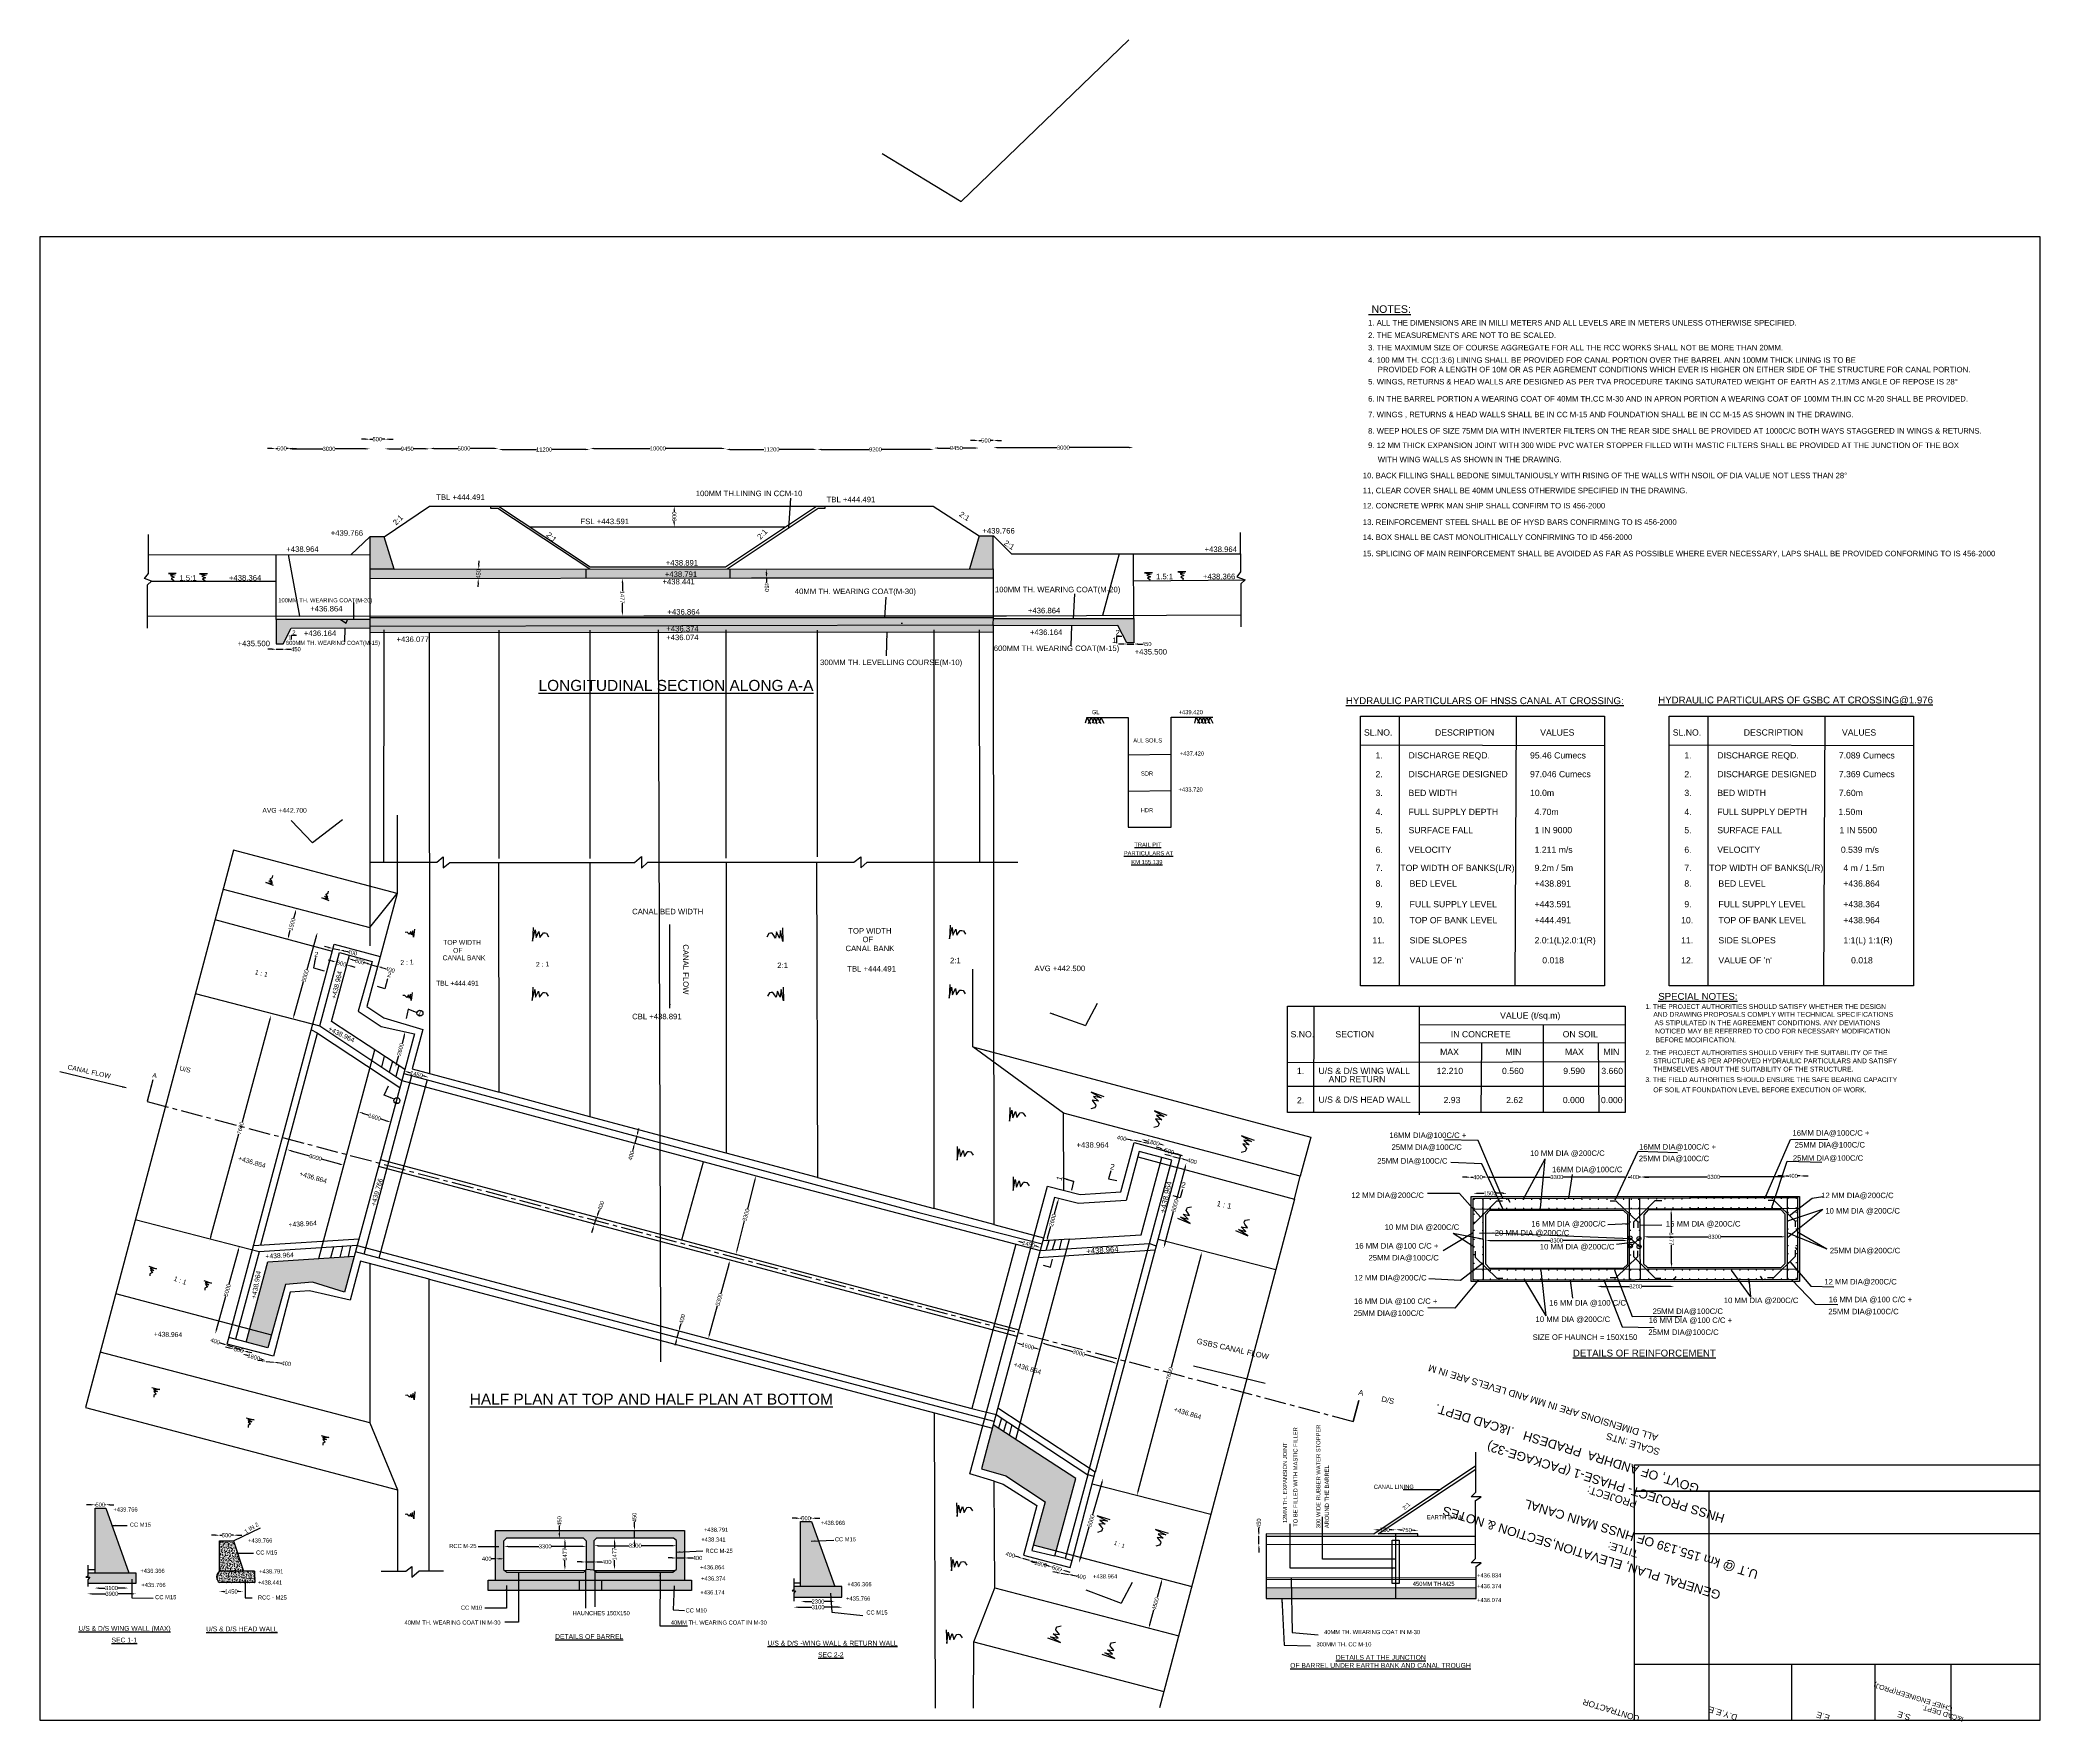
# Model space of a CAD drawing. Header units: millimetres. Extents: x 10160 to 155178, y -53 to 121906.
import ezdxf

# ---------------------------------------------------------------- set-up
doc = ezdxf.new("R2010")
doc.units = ezdxf.units.MM
doc.linetypes.add('CENTER', pattern=[50.8, 31.75, -6.35, 6.35, -6.35])
for name, color, linetype in [('DIM', 7, 'Continuous'), ('DWG', 7, 'Continuous'), ('TEXT', 7, 'Continuous'), ('TXT', 7, 'Continuous'), ('TXT @ 1', 7, 'Continuous')]:
    doc.layers.add(name, color=color, linetype=linetype)
doc.styles.add('Notes', font='arial.ttf', dxfattribs={"height": 0.1})
doc.styles.get("Standard").update_dxf_attribs({"font": 'arial.ttf'})
doc.dimstyles.new('ISO-25', dxfattribs={"dimtxt": 300, "dimasz": 300, "dimexe": 1.25, "dimexo": 0.625, "dimtad": 0, "dimdec": 0, "dimtxsty": 'Standard', "dimcen": 2.5, "dimse1": 1, "dimse2": 1, "dimadec": 0, "dimazin": 0, "dimtfac": 1, "dimtdec": 0, "dimtmove": 0, "dimatfit": 3, "dimfxl": 1, "dimarcsym": 0})

# ---------------------------------------------------------------- blocks, each defined once
blk = doc.blocks.new('*D1')
at = {"layer": 'Defpoints', "color": 0, "transparency": 16777216}
for p in [(27250, 92290), (27250, 92240), (28160, 92240)]:
    blk.add_point(p, dxfattribs=at)
at = {"layer": 'DIM', "color": 0, "lineweight": -2, "transparency": 16777216}
for p, q in [((26950, 92290), (26650, 92290)), ((27250, 92290), (27373, 92290)), ((28160, 92290), (28037, 92290)), ((28460, 92290), (28760, 92290))]:
    blk.add_line(p, q, dxfattribs=at)
at = {"layer": 'DIM', "color": 0, "transparency": 16777216}
for points in [[(26950, 92340), (26950, 92240), (27250, 92290)], [(28460, 92340), (28460, 92240), (28160, 92290)]]:
    blk.add_solid(points, dxfattribs=at)
at = {"layer": 'DIM', "color": 0, "transparency": 16777216, "insert": (27705, 92290), "char_height": 300, "attachment_point": 5}
blk.add_mtext('500', dxfattribs=at)
blk = doc.blocks.new('*D2')
at = {"layer": 'Defpoints', "color": 0, "transparency": 16777216}
for p in [(28160, 92290), (34070, 92290), (34070, 92260)]:
    blk.add_point(p, dxfattribs=at)
at = {"layer": 'DIM', "color": 0, "lineweight": -2, "transparency": 16777216}
for p, q in [((28460, 92260), (30667, 92260)), ((33770, 92260), (31563, 92260))]:
    blk.add_line(p, q, dxfattribs=at)
at = {"layer": 'DIM', "color": 0, "transparency": 16777216}
for points in [[(28460, 92310), (28460, 92210), (28160, 92260)], [(33770, 92310), (33770, 92210), (34070, 92260)]]:
    blk.add_solid(points, dxfattribs=at)
at = {"layer": 'DIM', "color": 0, "transparency": 16777216, "insert": (31115, 92260), "char_height": 300, "attachment_point": 5}
blk.add_mtext('3000', dxfattribs=at)
blk = doc.blocks.new('*D3')
at = {"layer": 'Defpoints', "color": 0, "transparency": 16777216}
for p in [(35160, 92960), (34070, 92260), (35160, 92260)]:
    blk.add_point(p, dxfattribs=at)
at = {"layer": 'DIM', "color": 0, "lineweight": -2, "transparency": 16777216}
for p, q in [((33770, 92960), (33470, 92960)), ((34070, 92960), (34283, 92960)), ((35160, 92960), (34947, 92960)), ((35460, 92960), (35760, 92960))]:
    blk.add_line(p, q, dxfattribs=at)
at = {"layer": 'DIM', "color": 0, "transparency": 16777216}
for points in [[(33770, 93010), (33770, 92910), (34070, 92960)], [(35460, 93010), (35460, 92910), (35160, 92960)]]:
    blk.add_solid(points, dxfattribs=at)
at = {"layer": 'DIM', "color": 0, "transparency": 16777216, "insert": (34615, 92960), "char_height": 300, "attachment_point": 5}
blk.add_mtext('500', dxfattribs=at)
blk = doc.blocks.new('*D4')
at = {"layer": 'Defpoints', "color": 0, "transparency": 16777216}
for p in [(35160, 92260), (38420, 92260), (38420, 92260)]:
    blk.add_point(p, dxfattribs=at)
at = {"layer": 'DIM', "color": 0, "lineweight": -2, "transparency": 16777216}
for p, q in [((35460, 92260), (36342, 92260)), ((38120, 92260), (37238, 92260))]:
    blk.add_line(p, q, dxfattribs=at)
at = {"layer": 'DIM', "color": 0, "transparency": 16777216}
for points in [[(35460, 92310), (35460, 92210), (35160, 92260)], [(38120, 92310), (38120, 92210), (38420, 92260)]]:
    blk.add_solid(points, dxfattribs=at)
at = {"layer": 'DIM', "color": 0, "transparency": 16777216, "insert": (36790, 92260), "char_height": 300, "attachment_point": 5}
blk.add_mtext('9450', dxfattribs=at)
blk = doc.blocks.new('*D5')
at = {"layer": 'Defpoints', "color": 0, "transparency": 16777216}
for p in [(38420, 92260), (43390, 92290), (43390, 92260)]:
    blk.add_point(p, dxfattribs=at)
at = {"layer": 'DIM', "color": 0, "lineweight": -2, "transparency": 16777216}
for p, q in [((38720, 92290), (40457, 92290)), ((43090, 92290), (41353, 92290))]:
    blk.add_line(p, q, dxfattribs=at)
at = {"layer": 'DIM', "color": 0, "transparency": 16777216}
for points in [[(38720, 92340), (38720, 92240), (38420, 92290)], [(43090, 92340), (43090, 92240), (43390, 92290)]]:
    blk.add_solid(points, dxfattribs=at)
at = {"layer": 'DIM', "color": 0, "transparency": 16777216, "insert": (40905, 92290), "char_height": 300, "attachment_point": 5}
blk.add_mtext('5000', dxfattribs=at)
blk = doc.blocks.new('*D6')
at = {"layer": 'Defpoints', "color": 0, "transparency": 16777216}
for p in [(43390, 92290), (50030, 92290), (50030, 92210)]:
    blk.add_point(p, dxfattribs=at)
at = {"layer": 'DIM', "color": 0, "lineweight": -2, "transparency": 16777216}
for p, q in [((43690, 92210), (46160, 92210)), ((49730, 92210), (47260, 92210))]:
    blk.add_line(p, q, dxfattribs=at)
at = {"layer": 'DIM', "color": 0, "transparency": 16777216}
for points in [[(43690, 92260), (43690, 92160), (43390, 92210)], [(49730, 92260), (49730, 92160), (50030, 92210)]]:
    blk.add_solid(points, dxfattribs=at)
at = {"layer": 'DIM', "color": 0, "transparency": 16777216, "insert": (46710, 92210), "char_height": 300, "attachment_point": 5}
blk.add_mtext('11200', dxfattribs=at)
blk = doc.blocks.new('*D7')
at = {"layer": 'Defpoints', "color": 0, "transparency": 16777216}
for p in [(50030, 92210), (59890, 92290), (59890, 92210)]:
    blk.add_point(p, dxfattribs=at)
at = {"layer": 'DIM', "color": 0, "lineweight": -2, "transparency": 16777216}
for p, q in [((50330, 92290), (54410, 92290)), ((59590, 92290), (55510, 92290))]:
    blk.add_line(p, q, dxfattribs=at)
at = {"layer": 'DIM', "color": 0, "transparency": 16777216}
for points in [[(50330, 92340), (50330, 92240), (50030, 92290)], [(59590, 92340), (59590, 92240), (59890, 92290)]]:
    blk.add_solid(points, dxfattribs=at)
at = {"layer": 'DIM', "color": 0, "transparency": 16777216, "insert": (54960, 92290), "char_height": 300, "attachment_point": 5}
blk.add_mtext('10000', dxfattribs=at)
blk = doc.blocks.new('*D8')
at = {"layer": 'Defpoints', "color": 0, "transparency": 16777216}
for p in [(59890, 92290), (66510, 92290), (66510, 92220)]:
    blk.add_point(p, dxfattribs=at)
at = {"layer": 'DIM', "color": 0, "lineweight": -2, "transparency": 16777216}
for p, q in [((60190, 92220), (62650, 92220)), ((66210, 92220), (63750, 92220))]:
    blk.add_line(p, q, dxfattribs=at)
at = {"layer": 'DIM', "color": 0, "transparency": 16777216}
for points in [[(60190, 92270), (60190, 92170), (59890, 92220)], [(66210, 92270), (66210, 92170), (66510, 92220)]]:
    blk.add_solid(points, dxfattribs=at)
at = {"layer": 'DIM', "color": 0, "transparency": 16777216, "insert": (63200, 92220), "char_height": 300, "attachment_point": 5}
blk.add_mtext('11200', dxfattribs=at)
blk = doc.blocks.new('*D9')
at = {"layer": 'Defpoints', "color": 0, "transparency": 16777216}
for p in [(66510, 92220), (74970, 92220), (74970, 92220)]:
    blk.add_point(p, dxfattribs=at)
at = {"layer": 'DIM', "color": 0, "lineweight": -2, "transparency": 16777216}
for p, q in [((66810, 92220), (70292, 92220)), ((74670, 92220), (71188, 92220))]:
    blk.add_line(p, q, dxfattribs=at)
at = {"layer": 'DIM', "color": 0, "transparency": 16777216}
for points in [[(66810, 92270), (66810, 92170), (66510, 92220)], [(74670, 92270), (74670, 92170), (74970, 92220)]]:
    blk.add_solid(points, dxfattribs=at)
at = {"layer": 'DIM', "color": 0, "transparency": 16777216, "insert": (70740, 92220), "char_height": 300, "attachment_point": 5}
blk.add_mtext('9200', dxfattribs=at)
blk = doc.blocks.new('*D10')
at = {"layer": 'Defpoints', "color": 0, "transparency": 16777216}
for p in [(74970, 92220), (78230, 92320), (78230, 92220)]:
    blk.add_point(p, dxfattribs=at)
at = {"layer": 'DIM', "color": 0, "lineweight": -2, "transparency": 16777216}
for p, q in [((75270, 92320), (76152, 92320)), ((77930, 92320), (77048, 92320))]:
    blk.add_line(p, q, dxfattribs=at)
at = {"layer": 'DIM', "color": 0, "transparency": 16777216}
for points in [[(75270, 92370), (75270, 92270), (74970, 92320)], [(77930, 92370), (77930, 92270), (78230, 92320)]]:
    blk.add_solid(points, dxfattribs=at)
at = {"layer": 'DIM', "color": 0, "transparency": 16777216, "insert": (76600, 92320), "char_height": 300, "attachment_point": 5}
blk.add_mtext('9450', dxfattribs=at)
blk = doc.blocks.new('*D11')
at = {"layer": 'Defpoints', "color": 0, "transparency": 16777216}
for p in [(79280, 92870), (78230, 92320), (79280, 92320)]:
    blk.add_point(p, dxfattribs=at)
at = {"layer": 'DIM', "color": 0, "lineweight": -2, "transparency": 16777216}
for p, q in [((77930, 92870), (77630, 92870)), ((78230, 92870), (78423, 92870)), ((79280, 92870), (79087, 92870)), ((79580, 92870), (79880, 92870))]:
    blk.add_line(p, q, dxfattribs=at)
at = {"layer": 'DIM', "color": 0, "transparency": 16777216}
for points in [[(77930, 92920), (77930, 92820), (78230, 92870)], [(79580, 92920), (79580, 92820), (79280, 92870)]]:
    blk.add_solid(points, dxfattribs=at)
at = {"layer": 'DIM', "color": 0, "transparency": 16777216, "insert": (78755, 92870), "char_height": 300, "attachment_point": 5}
blk.add_mtext('500', dxfattribs=at)
blk = doc.blocks.new('*D12')
at = {"layer": 'Defpoints', "color": 0, "transparency": 16777216}
for p in [(79280, 92320), (89440, 92350), (89440, 92320)]:
    blk.add_point(p, dxfattribs=at)
at = {"layer": 'DIM', "color": 0, "lineweight": -2, "transparency": 16777216}
for p, q in [((79580, 92350), (83912, 92350)), ((89140, 92350), (84808, 92350))]:
    blk.add_line(p, q, dxfattribs=at)
at = {"layer": 'DIM', "color": 0, "transparency": 16777216}
for points in [[(79580, 92400), (79580, 92300), (79280, 92350)], [(89140, 92400), (89140, 92300), (89440, 92350)]]:
    blk.add_solid(points, dxfattribs=at)
at = {"layer": 'DIM', "color": 0, "transparency": 16777216, "insert": (84360, 92350), "char_height": 300, "attachment_point": 5}
blk.add_mtext('3000', dxfattribs=at)
blk = doc.blocks.new('*D13')
at = {"layer": 'Defpoints', "color": 0, "transparency": 16777216}
for p in [(88970, 78190), (89470, 78190), (89470, 78110)]:
    blk.add_point(p, dxfattribs=at)
at = {"layer": 'DIM', "color": 0, "lineweight": -2, "transparency": 16777216}
for p, q in [((88670, 78110), (88370, 78110)), ((88970, 78110), (89470, 78110)), ((89770, 78110), (90070, 78110))]:
    blk.add_line(p, q, dxfattribs=at)
at = {"layer": 'DIM', "color": 0, "transparency": 16777216}
for points in [[(88670, 78160), (88670, 78060), (88970, 78110)], [(89770, 78160), (89770, 78060), (89470, 78110)]]:
    blk.add_solid(points, dxfattribs=at)
at = {"layer": 'DIM', "color": 0, "transparency": 16777216, "insert": (90408, 78110), "char_height": 300, "attachment_point": 5}
blk.add_mtext('450', dxfattribs=at)
blk = doc.blocks.new('*D14')
at = {"layer": 'Defpoints', "color": 0, "transparency": 16777216}
for p in [(62840, 82879), (62940, 83550), (62960, 82883)]:
    blk.add_point(p, dxfattribs=at)
at = {"layer": 'DIM', "color": 0, "lineweight": -2, "transparency": 16777216}
for p, q in [((62829, 83246), (62831, 83179)), ((62840, 82879), (62849, 82579))]:
    blk.add_line(p, q, dxfattribs=at)
at = {"layer": 'DIM', "color": 0, "transparency": 16777216}
for points in [[(62879, 83248), (62779, 83245), (62820, 83546)], [(62881, 83181), (62781, 83178), (62840, 82879)]]:
    blk.add_solid(points, dxfattribs=at)
at = {"layer": 'DIM', "color": 0, "transparency": 16777216, "insert": (62859, 82242), "char_height": 300, "attachment_point": 5, "rotation": 271.71681}
blk.add_mtext('450', dxfattribs=at)
blk = doc.blocks.new('*D15')
at = {"layer": 'Defpoints', "color": 0, "transparency": 16777216}
for p in [(52230, 82870), (52230, 80149), (52390, 80149)]:
    blk.add_point(p, dxfattribs=at)
at = {"layer": 'DIM', "color": 0, "lineweight": -2, "transparency": 16777216}
for p, q in [((52390, 82570), (52390, 81944)), ((52390, 80449), (52390, 81075))]:
    blk.add_line(p, q, dxfattribs=at)
at = {"layer": 'DIM', "color": 0, "transparency": 16777216}
for points in [[(52440, 82570), (52340, 82570), (52390, 82870)], [(52440, 80449), (52340, 80449), (52390, 80149)]]:
    blk.add_solid(points, dxfattribs=at)
at = {"layer": 'DIM', "color": 0, "transparency": 16777216, "insert": (52390, 81510), "char_height": 300, "attachment_point": 5, "rotation": 270.00279}
blk.add_mtext('1477', dxfattribs=at)
blk = doc.blocks.new('*D16')
at = {"layer": 'Defpoints', "color": 0, "transparency": 16777216}
for p in [(41870, 82857), (41900, 83536), (41940, 82854)]:
    blk.add_point(p, dxfattribs=at)
at = {"layer": 'DIM', "color": 0, "lineweight": -2, "transparency": 16777216}
for p, q in [((41983, 83833), (41996, 84132)), ((41940, 82854), (41940, 82856)), ((41970, 83533), (41970, 83531)), ((41927, 82554), (41913, 82254))]:
    blk.add_line(p, q, dxfattribs=at)
at = {"layer": 'DIM', "color": 0, "transparency": 16777216}
for points in [[(41877, 82556), (41977, 82552), (41940, 82854)], [(41933, 83835), (42033, 83831), (41970, 83533)]]:
    blk.add_solid(points, dxfattribs=at)
at = {"layer": 'DIM', "color": 0, "transparency": 16777216, "insert": (41955, 83193), "char_height": 300, "attachment_point": 5, "rotation": 87.47375}
blk.add_mtext('450', dxfattribs=at)
blk = doc.blocks.new('*D17')
at = {"layer": 'Defpoints', "color": 0, "transparency": 16777216}
for p in [(27289, 78112), (27782, 78112), (27782, 77730)]:
    blk.add_point(p, dxfattribs=at)
at = {"layer": 'DIM', "color": 0, "lineweight": -2, "transparency": 16777216}
for p, q in [((26989, 77730), (26689, 77730)), ((27289, 77730), (27782, 77730)), ((28082, 77730), (28382, 77730))]:
    blk.add_line(p, q, dxfattribs=at)
at = {"layer": 'DIM', "color": 0, "transparency": 16777216}
for points in [[(26989, 77780), (26989, 77680), (27289, 77730)], [(28082, 77780), (28082, 77680), (27782, 77730)]]:
    blk.add_solid(points, dxfattribs=at)
at = {"layer": 'DIM', "color": 0, "transparency": 16777216, "insert": (28719, 77730), "char_height": 300, "attachment_point": 5}
blk.add_mtext('450', dxfattribs=at)
blk = doc.blocks.new('*D18')
at = {"layer": 'Defpoints', "color": 0, "transparency": 16777216}
for p in [(28740, 58880), (28810, 58860), (28190, 56680)]:
    blk.add_point(p, dxfattribs=at)
at = {"layer": 'DIM', "color": 0, "lineweight": -2, "transparency": 16777216}
for p, q in [((28658, 58591), (28549, 58207)), ((28202, 56988), (28311, 57373))]:
    blk.add_line(p, q, dxfattribs=at)
at = {"layer": 'DIM', "color": 0, "transparency": 16777216}
for points in [[(28610, 58605), (28706, 58578), (28740, 58880)], [(28154, 57002), (28250, 56975), (28120, 56700)]]:
    blk.add_solid(points, dxfattribs=at)
at = {"layer": 'DIM', "color": 0, "transparency": 16777216, "insert": (28430, 57790), "char_height": 300, "attachment_point": 5, "rotation": 74.12405}
blk.add_mtext('1500', dxfattribs=at)
blk = doc.blocks.new('*D19')
at = {"layer": 'Defpoints', "color": 0, "transparency": 16777216}
for p in [(31340, 55850), (31850, 55740), (31891, 55931)]:
    blk.add_point(p, dxfattribs=at)
at = {"layer": 'DIM', "color": 0, "lineweight": -2, "transparency": 16777216}
for p, q in [((31088, 56104), (30795, 56168)), ((31381, 56041), (31891, 55931)), ((32184, 55868), (32478, 55805))]:
    blk.add_line(p, q, dxfattribs=at)
at = {"layer": 'DIM', "color": 0, "transparency": 16777216}
for points in [[(31099, 56153), (31077, 56055), (31381, 56041)], [(32195, 55917), (32174, 55819), (31891, 55931)]]:
    blk.add_solid(points, dxfattribs=at)
at = {"layer": 'DIM', "color": 0, "transparency": 16777216, "insert": (32808, 55733), "char_height": 300, "attachment_point": 5, "rotation": 347.82854}
blk.add_mtext('400', dxfattribs=at)
blk = doc.blocks.new('*D20')
at = {"layer": 'Defpoints', "color": 0, "transparency": 16777216}
for p in [(31660, 55100), (32405, 54841), (32420, 54900)]:
    blk.add_point(p, dxfattribs=at)
at = {"layer": 'DIM', "color": 0, "lineweight": -2, "transparency": 16777216}
for p, q in [((31354, 55118), (31064, 55194)), ((31645, 55041), (31704, 55026)), ((32405, 54841), (32345, 54857)), ((32695, 54765), (32985, 54689))]:
    blk.add_line(p, q, dxfattribs=at)
at = {"layer": 'DIM', "color": 0, "transparency": 16777216}
for points in [[(31367, 55166), (31342, 55069), (31645, 55041)], [(32707, 54813), (32682, 54717), (32405, 54841)]]:
    blk.add_solid(points, dxfattribs=at)
at = {"layer": 'DIM', "color": 0, "transparency": 16777216, "insert": (32025, 54941), "char_height": 300, "attachment_point": 5, "rotation": 345.25644}
blk.add_mtext('500', dxfattribs=at)
blk = doc.blocks.new('*D21')
at = {"layer": 'Defpoints', "color": 0, "transparency": 16777216}
for p in [(32580, 55510), (34175, 54876), (34230, 55090)]:
    blk.add_point(p, dxfattribs=at)
at = {"layer": 'DIM', "color": 0, "lineweight": -2, "transparency": 16777216}
for p, q in [((32816, 55222), (33029, 55168)), ((33885, 54950), (33672, 55004))]:
    blk.add_line(p, q, dxfattribs=at)
at = {"layer": 'DIM', "color": 0, "transparency": 16777216}
for points in [[(32829, 55270), (32804, 55173), (32525, 55296)], [(33897, 54998), (33872, 54901), (34175, 54876)]]:
    blk.add_solid(points, dxfattribs=at)
at = {"layer": 'DIM', "color": 0, "transparency": 16777216, "insert": (33350, 55086), "char_height": 300, "attachment_point": 5, "rotation": 345.7189}
blk.add_mtext('800', dxfattribs=at)
blk = doc.blocks.new('*D22')
at = {"layer": 'Defpoints', "color": 0, "transparency": 16777216}
for p in [(30275, 57201), (30670, 57090), (28900, 50810)]:
    blk.add_point(p, dxfattribs=at)
at = {"layer": 'DIM', "color": 0, "lineweight": -2, "transparency": 16777216}
for p, q in [((30193, 56913), (29511, 54493)), ((28586, 51210), (29268, 53630))]:
    blk.add_line(p, q, dxfattribs=at)
at = {"layer": 'DIM', "color": 0, "transparency": 16777216}
for points in [[(30145, 56926), (30241, 56899), (30275, 57201)], [(28538, 51224), (28634, 51197), (28505, 50921)]]:
    blk.add_solid(points, dxfattribs=at)
at = {"layer": 'DIM', "color": 0, "transparency": 16777216, "insert": (29390, 54061), "char_height": 300, "attachment_point": 5, "rotation": 74.25966}
blk.add_mtext('5000', dxfattribs=at)
blk = doc.blocks.new('*D23')
at = {"layer": 'Defpoints', "color": 0, "transparency": 16777216}
for p in [(36640, 50000), (37260, 49830), (36560, 47270)]:
    blk.add_point(p, dxfattribs=at)
at = {"layer": 'DIM', "color": 0, "lineweight": -2, "transparency": 16777216}
for p, q in [((36561, 49710), (36409, 49154)), ((36019, 47729), (36171, 48285))]:
    blk.add_line(p, q, dxfattribs=at)
at = {"layer": 'DIM', "color": 0, "transparency": 16777216}
for points in [[(36513, 49723), (36609, 49697), (36640, 50000)], [(35971, 47742), (36067, 47716), (35940, 47440)]]:
    blk.add_solid(points, dxfattribs=at)
at = {"layer": 'DIM', "color": 0, "transparency": 16777216, "insert": (36290, 48720), "char_height": 300, "attachment_point": 5, "rotation": 74.70701}
blk.add_mtext('2600', dxfattribs=at)
blk = doc.blocks.new('*D24')
at = {"layer": 'Defpoints', "color": 0, "transparency": 16777216}
for p in [(36540, 46940), (38270, 46500), (38319, 46693)]:
    blk.add_point(p, dxfattribs=at)
at = {"layer": 'DIM', "color": 0, "lineweight": -2, "transparency": 16777216}
for p, q in [((36880, 47059), (37033, 47020)), ((38028, 46767), (37875, 46806))]:
    blk.add_line(p, q, dxfattribs=at)
at = {"layer": 'DIM', "color": 0, "transparency": 16777216}
for points in [[(36892, 47107), (36867, 47010), (36589, 47133)], [(38041, 46815), (38016, 46718), (38319, 46693)]]:
    blk.add_solid(points, dxfattribs=at)
at = {"layer": 'DIM', "color": 0, "transparency": 16777216, "insert": (37454, 46913), "char_height": 300, "attachment_point": 5, "rotation": 345.73022}
blk.add_mtext('1450', dxfattribs=at)
blk = doc.blocks.new('*D25')
at = {"layer": 'Defpoints', "color": 0, "transparency": 16777216}
for p in [(33210, 44030), (35540, 43270), (35592, 43430)]:
    blk.add_point(p, dxfattribs=at)
at = {"layer": 'DIM', "color": 0, "lineweight": -2, "transparency": 16777216}
for p, q in [((33548, 44097), (34015, 43945)), ((35307, 43523), (34840, 43676))]:
    blk.add_line(p, q, dxfattribs=at)
at = {"layer": 'DIM', "color": 0, "transparency": 16777216}
for points in [[(33563, 44145), (33532, 44050), (33262, 44190)], [(35323, 43571), (35292, 43476), (35592, 43430)]]:
    blk.add_solid(points, dxfattribs=at)
at = {"layer": 'DIM', "color": 0, "transparency": 16777216, "insert": (34427, 43810), "char_height": 300, "attachment_point": 5, "rotation": 341.9347}
blk.add_mtext('1600', dxfattribs=at)
blk = doc.blocks.new('*D26')
at = {"layer": 'Defpoints', "color": 0, "transparency": 16777216}
for p in [(28070, 41370), (32160, 40240), (32181, 40316)]:
    blk.add_point(p, dxfattribs=at)
at = {"layer": 'DIM', "color": 0, "lineweight": -2, "transparency": 16777216}
for p, q in [((28380, 41366), (29704, 41000)), ((31892, 40396), (30568, 40762))]:
    blk.add_line(p, q, dxfattribs=at)
at = {"layer": 'DIM', "color": 0, "transparency": 16777216}
for points in [[(28393, 41414), (28367, 41318), (28091, 41446)], [(31905, 40444), (31878, 40348), (32181, 40316)]]:
    blk.add_solid(points, dxfattribs=at)
at = {"layer": 'DIM', "color": 0, "transparency": 16777216, "insert": (30136, 40881), "char_height": 300, "attachment_point": 5, "rotation": 344.5554}
blk.add_mtext('3000', dxfattribs=at)
blk = doc.blocks.new('*D27')
at = {"layer": 'Defpoints', "color": 0, "transparency": 16777216}
for p in [(26912, 51182), (26920, 51180), (22480, 34850)]:
    blk.add_point(p, dxfattribs=at)
at = {"layer": 'DIM', "color": 0, "lineweight": -2, "transparency": 16777216}
for p, q in [((26834, 50893), (24810, 43448)), ((22551, 35142), (24575, 42586))]:
    blk.add_line(p, q, dxfattribs=at)
at = {"layer": 'DIM', "color": 0, "transparency": 16777216}
for points in [[(26785, 50906), (26882, 50879), (26912, 51182)], [(22503, 35155), (22599, 35128), (22472, 34852)]]:
    blk.add_solid(points, dxfattribs=at)
at = {"layer": 'DIM', "color": 0, "transparency": 16777216, "insert": (24692, 43017), "char_height": 300, "attachment_point": 5, "rotation": 74.78942}
blk.add_mtext('7600', dxfattribs=at)
blk = doc.blocks.new('*D28')
at = {"layer": 'Defpoints', "color": 0, "transparency": 16777216}
for p in [(24612, 34428), (25550, 34170), (23810, 27840)]:
    blk.add_point(p, dxfattribs=at)
at = {"layer": 'DIM', "color": 0, "lineweight": -2, "transparency": 16777216}
for p, q in [((24532, 34139), (23861, 31695)), ((22951, 28387), (23623, 30831))]:
    blk.add_line(p, q, dxfattribs=at)
at = {"layer": 'DIM', "color": 0, "transparency": 16777216}
for points in [[(24484, 34152), (24581, 34125), (24612, 34428)], [(22903, 28400), (23000, 28374), (22872, 28098)]]:
    blk.add_solid(points, dxfattribs=at)
at = {"layer": 'DIM', "color": 0, "transparency": 16777216, "insert": (23742, 31263), "char_height": 300, "attachment_point": 5, "rotation": 74.63006}
blk.add_mtext('5000', dxfattribs=at)
blk = doc.blocks.new('*D29')
at = {"layer": 'Defpoints', "color": 0, "transparency": 16777216}
for p in [(23752, 27256), (23780, 27340), (24200, 27200)]:
    blk.add_point(p, dxfattribs=at)
at = {"layer": 'DIM', "color": 0, "lineweight": -2, "transparency": 16777216}
for p, q in [((23467, 27351), (23183, 27446)), ((24172, 27116), (23752, 27256)), ((24457, 27021), (24741, 26926))]:
    blk.add_line(p, q, dxfattribs=at)
at = {"layer": 'DIM', "color": 0, "transparency": 16777216}
for points in [[(23483, 27398), (23452, 27303), (23752, 27256)], [(24472, 27069), (24441, 26974), (24172, 27116)]]:
    blk.add_solid(points, dxfattribs=at)
at = {"layer": 'DIM', "color": 0, "transparency": 16777216, "insert": (22863, 27552), "char_height": 300, "attachment_point": 5, "rotation": 341.56505}
blk.add_mtext('400', dxfattribs=at)
blk = doc.blocks.new('*D30')
at = {"layer": 'Defpoints', "color": 0, "transparency": 16777216}
for p in [(24220, 27080), (24933, 26848), (24950, 26930)]:
    blk.add_point(p, dxfattribs=at)
at = {"layer": 'DIM', "color": 0, "lineweight": -2, "transparency": 16777216}
for p, q in [((23909, 27058), (23615, 27119)), ((24203, 26998), (24243, 26990)), ((24933, 26848), (24893, 26856)), ((25227, 26788), (25521, 26727))]:
    blk.add_line(p, q, dxfattribs=at)
at = {"layer": 'DIM', "color": 0, "transparency": 16777216}
for points in [[(23919, 27107), (23899, 27010), (24203, 26998)], [(25237, 26837), (25217, 26739), (24933, 26848)]]:
    blk.add_solid(points, dxfattribs=at)
at = {"layer": 'DIM', "color": 0, "transparency": 16777216, "insert": (24568, 26923), "char_height": 300, "attachment_point": 5, "rotation": 348.38851}
blk.add_mtext('500', dxfattribs=at)
blk = doc.blocks.new('*D31')
at = {"layer": 'Defpoints', "color": 0, "transparency": 16777216}
for p in [(24800, 26560), (26502, 26169), (26480, 26090)]:
    blk.add_point(p, dxfattribs=at)
at = {"layer": 'DIM', "color": 0, "lineweight": -2, "transparency": 16777216}
for p, q in [((25111, 26559), (25244, 26521)), ((26213, 26250), (26080, 26287))]:
    blk.add_line(p, q, dxfattribs=at)
at = {"layer": 'DIM', "color": 0, "transparency": 16777216}
for points in [[(25125, 26607), (25098, 26510), (24822, 26639)], [(26227, 26298), (26200, 26202), (26502, 26169)]]:
    blk.add_solid(points, dxfattribs=at)
at = {"layer": 'DIM', "color": 0, "transparency": 16777216, "insert": (25662, 26404), "char_height": 300, "attachment_point": 5, "rotation": 344.3704}
blk.add_mtext('1800', dxfattribs=at)
blk = doc.blocks.new('*D32')
at = {"layer": 'Defpoints', "color": 0, "transparency": 16777216}
for p in [(26560, 26150), (27094, 26038), (27100, 26090)]:
    blk.add_point(p, dxfattribs=at)
at = {"layer": 'DIM', "color": 0, "lineweight": -2, "transparency": 16777216}
for p, q in [((26256, 26132), (25958, 26165)), ((26554, 26098), (27094, 26038)), ((27392, 26005), (27691, 25972))]:
    blk.add_line(p, q, dxfattribs=at)
at = {"layer": 'DIM', "color": 0, "transparency": 16777216}
for points in [[(26262, 26181), (26251, 26082), (26554, 26098)], [(27398, 26055), (27387, 25956), (27094, 26038)]]:
    blk.add_solid(points, dxfattribs=at)
at = {"layer": 'DIM', "color": 0, "transparency": 16777216, "insert": (28026, 25935), "char_height": 300, "attachment_point": 5, "rotation": 353.65981}
blk.add_mtext('400', dxfattribs=at)
blk = doc.blocks.new('*D33')
at = {"layer": 'Defpoints', "color": 0, "transparency": 16777216}
for p in [(53330, 42440), (53190, 41950), (53285, 41923)]:
    blk.add_point(p, dxfattribs=at)
at = {"layer": 'DIM', "color": 0, "lineweight": -2, "transparency": 16777216}
for p, q in [((53425, 42413), (53285, 41923)), ((53508, 42701), (53590, 42990)), ((53203, 41634), (53120, 41346))]:
    blk.add_line(p, q, dxfattribs=at)
at = {"layer": 'DIM', "color": 0, "transparency": 16777216}
for points in [[(53459, 42715), (53556, 42688), (53425, 42413)], [(53155, 41648), (53251, 41621), (53285, 41923)]]:
    blk.add_solid(points, dxfattribs=at)
at = {"layer": 'DIM', "color": 0, "transparency": 16777216, "insert": (53028, 41021), "char_height": 300, "attachment_point": 5, "rotation": 74.0546}
blk.add_mtext('400', dxfattribs=at)
blk = doc.blocks.new('*D34')
at = {"layer": 'Defpoints', "color": 0, "transparency": 16777216}
for p in [(50520, 36495), (50620, 36460), (50440, 35950)]:
    blk.add_point(p, dxfattribs=at)
at = {"layer": 'DIM', "color": 0, "lineweight": -2, "transparency": 16777216}
for p, q in [((50340, 35985), (50520, 36495)), ((50619, 36778), (50719, 37061)), ((50240, 35703), (50140, 35420))]:
    blk.add_line(p, q, dxfattribs=at)
at = {"layer": 'DIM', "color": 0, "transparency": 16777216}
for points in [[(50572, 36795), (50667, 36762), (50520, 36495)], [(50193, 35719), (50287, 35686), (50340, 35985)]]:
    blk.add_solid(points, dxfattribs=at)
at = {"layer": 'DIM', "color": 0, "transparency": 16777216, "insert": (50832, 37380), "char_height": 300, "attachment_point": 5, "rotation": 70.55997}
blk.add_mtext('400', dxfattribs=at)
blk = doc.blocks.new('*D35')
at = {"layer": 'Defpoints', "color": 0, "transparency": 16777216}
for p in [(61880, 39600), (62077, 39550), (60430, 33930)]:
    blk.add_point(p, dxfattribs=at)
at = {"layer": 'DIM', "color": 0, "lineweight": -2, "transparency": 16777216}
for p, q in [((62002, 39259), (61463, 37149)), ((60701, 34170), (61241, 36281))]:
    blk.add_line(p, q, dxfattribs=at)
at = {"layer": 'DIM', "color": 0, "transparency": 16777216}
for points in [[(61954, 39271), (62051, 39247), (62077, 39550)], [(60653, 34183), (60749, 34158), (60627, 33880)]]:
    blk.add_solid(points, dxfattribs=at)
at = {"layer": 'DIM', "color": 0, "transparency": 16777216, "insert": (61352, 36715), "char_height": 300, "attachment_point": 5, "rotation": 75.65508}
blk.add_mtext('3300', dxfattribs=at)
blk = doc.blocks.new('*D36')
at = {"layer": 'Defpoints', "color": 0, "transparency": 16777216}
for p in [(60182, 33417), (60280, 33390), (58720, 27730)]:
    blk.add_point(p, dxfattribs=at)
at = {"layer": 'DIM', "color": 0, "lineweight": -2, "transparency": 16777216}
for p, q in [((60103, 33128), (59521, 31019)), ((58702, 28046), (59283, 30155))]:
    blk.add_line(p, q, dxfattribs=at)
at = {"layer": 'DIM', "color": 0, "transparency": 16777216}
for points in [[(60054, 33141), (60151, 33114), (60182, 33417)], [(58654, 28059), (58750, 28033), (58622, 27757)]]:
    blk.add_solid(points, dxfattribs=at)
at = {"layer": 'DIM', "color": 0, "transparency": 16777216, "insert": (59402, 30587), "char_height": 300, "attachment_point": 5, "rotation": 74.59081}
blk.add_mtext('3300', dxfattribs=at)
blk = doc.blocks.new('*D37')
at = {"layer": 'Defpoints', "color": 0, "transparency": 16777216}
for p in [(56460, 27800), (56481, 28267), (56580, 28240)]:
    blk.add_point(p, dxfattribs=at)
at = {"layer": 'DIM', "color": 0, "lineweight": -2, "transparency": 16777216}
for p, q in [((56361, 27827), (56481, 28267)), ((56560, 28556), (56639, 28846)), ((56282, 27538), (56203, 27248))]:
    blk.add_line(p, q, dxfattribs=at)
at = {"layer": 'DIM', "color": 0, "transparency": 16777216}
for points in [[(56234, 27551), (56330, 27524), (56361, 27827)], [(56512, 28570), (56608, 28543), (56481, 28267)]]:
    blk.add_solid(points, dxfattribs=at)
at = {"layer": 'DIM', "color": 0, "transparency": 16777216, "insert": (56728, 29172), "char_height": 300, "attachment_point": 5, "rotation": 74.74488}
blk.add_mtext('400', dxfattribs=at)
blk = doc.blocks.new('*D38')
at = {"layer": 'Defpoints', "color": 0, "transparency": 16777216}
for p in [(80900, 27410), (82650, 26910), (82663, 26956)]:
    blk.add_point(p, dxfattribs=at)
at = {"layer": 'DIM', "color": 0, "lineweight": -2, "transparency": 16777216}
for p, q in [((81202, 27374), (81371, 27325)), ((82375, 27039), (82205, 27087))]:
    blk.add_line(p, q, dxfattribs=at)
at = {"layer": 'DIM', "color": 0, "transparency": 16777216}
for points in [[(81215, 27422), (81188, 27326), (80913, 27456)], [(82388, 27087), (82361, 26991), (82663, 26956)]]:
    blk.add_solid(points, dxfattribs=at)
at = {"layer": 'DIM', "color": 0, "transparency": 16777216, "insert": (81788, 27206), "char_height": 300, "attachment_point": 5, "rotation": 344.0546}
blk.add_mtext('1600', dxfattribs=at)
blk = doc.blocks.new('*D39')
at = {"layer": 'Defpoints', "color": 0, "transparency": 16777216}
for p in [(82760, 27540), (88247, 25947), (88270, 26030)]:
    blk.add_point(p, dxfattribs=at)
at = {"layer": 'DIM', "color": 0, "lineweight": -2, "transparency": 16777216}
for p, q in [((83027, 27378), (85060, 26820)), ((87958, 26026), (85924, 26584))]:
    blk.add_line(p, q, dxfattribs=at)
at = {"layer": 'DIM', "color": 0, "transparency": 16777216}
for points in [[(83040, 27426), (83013, 27329), (82737, 27457)], [(87971, 26074), (87945, 25978), (88247, 25947)]]:
    blk.add_solid(points, dxfattribs=at)
at = {"layer": 'DIM', "color": 0, "transparency": 16777216, "insert": (85492, 26702), "char_height": 300, "attachment_point": 5, "rotation": 344.67452}
blk.add_mtext('3000', dxfattribs=at)
blk = doc.blocks.new('*D40')
at = {"layer": 'Defpoints', "color": 0, "transparency": 16777216}
for p in [(94280, 34070), (94412, 34035), (89570, 16420)]:
    blk.add_point(p, dxfattribs=at)
at = {"layer": 'DIM', "color": 0, "lineweight": -2, "transparency": 16777216}
for p, q in [((94335, 33745), (92172, 25642)), ((89779, 16675), (91942, 24778))]:
    blk.add_line(p, q, dxfattribs=at)
at = {"layer": 'DIM', "color": 0, "transparency": 16777216}
for points in [[(94286, 33758), (94383, 33732), (94412, 34035)], [(89731, 16688), (89828, 16662), (89702, 16385)]]:
    blk.add_solid(points, dxfattribs=at)
at = {"layer": 'DIM', "color": 0, "transparency": 16777216, "insert": (92057, 25210), "char_height": 300, "attachment_point": 5, "rotation": 75.05848}
blk.add_mtext('7600', dxfattribs=at)
blk = doc.blocks.new('*D41')
at = {"layer": 'Defpoints', "color": 0, "transparency": 16777216}
for p in [(87120, 17640), (87239, 17606), (85370, 11510)]:
    blk.add_point(p, dxfattribs=at)
at = {"layer": 'DIM', "color": 0, "lineweight": -2, "transparency": 16777216}
for p, q in [((87157, 17318), (86487, 14972)), ((85571, 11765), (86241, 14110))]:
    blk.add_line(p, q, dxfattribs=at)
at = {"layer": 'DIM', "color": 0, "transparency": 16777216}
for points in [[(87108, 17331), (87205, 17304), (87239, 17606)], [(85523, 11778), (85619, 11751), (85489, 11476)]]:
    blk.add_solid(points, dxfattribs=at)
at = {"layer": 'DIM', "color": 0, "transparency": 16777216, "insert": (86364, 14541), "char_height": 300, "attachment_point": 5, "rotation": 74.06695}
blk.add_mtext('5000', dxfattribs=at)
blk = doc.blocks.new('*D42')
at = {"layer": 'Defpoints', "color": 0, "transparency": 16777216}
for p in [(81400, 11740), (81419, 11805), (81880, 11600)]:
    blk.add_point(p, dxfattribs=at)
at = {"layer": 'DIM', "color": 0, "lineweight": -2, "transparency": 16777216}
for p, q in [((81131, 11889), (80843, 11973)), ((81899, 11665), (81419, 11805)), ((82187, 11581), (82475, 11497))]:
    blk.add_line(p, q, dxfattribs=at)
at = {"layer": 'DIM', "color": 0, "transparency": 16777216}
for points in [[(81145, 11937), (81117, 11841), (81419, 11805)], [(82201, 11629), (82173, 11533), (81899, 11665)]]:
    blk.add_solid(points, dxfattribs=at)
at = {"layer": 'DIM', "color": 0, "transparency": 16777216, "insert": (80519, 12067), "char_height": 300, "attachment_point": 5, "rotation": 343.7398}
blk.add_mtext('400', dxfattribs=at)
blk = doc.blocks.new('*D43')
at = {"layer": 'Defpoints', "color": 0, "transparency": 16777216}
for p in [(81900, 11670), (83554, 11194), (83570, 11260)]:
    blk.add_point(p, dxfattribs=at)
at = {"layer": 'DIM', "color": 0, "lineweight": -2, "transparency": 16777216}
for p, q in [((82175, 11533), (82297, 11503)), ((83263, 11266), (83140, 11296))]:
    blk.add_line(p, q, dxfattribs=at)
at = {"layer": 'DIM', "color": 0, "transparency": 16777216}
for points in [[(82187, 11581), (82163, 11484), (81884, 11604)], [(83274, 11314), (83251, 11217), (83554, 11194)]]:
    blk.add_solid(points, dxfattribs=at)
at = {"layer": 'DIM', "color": 0, "transparency": 16777216, "insert": (82719, 11399), "char_height": 300, "attachment_point": 5, "rotation": 346.20619}
blk.add_mtext('1800', dxfattribs=at)
blk = doc.blocks.new('*D44')
at = {"layer": 'Defpoints', "color": 0, "transparency": 16777216}
for p in [(83540, 11200), (84248, 10982), (84250, 10990)]:
    blk.add_point(p, dxfattribs=at)
at = {"layer": 'DIM', "color": 0, "lineweight": -2, "transparency": 16777216}
for p, q in [((83250, 11277), (82962, 11362)), ((83538, 11192), (83575, 11181)), ((84248, 10982), (84210, 10993)), ((84535, 10897), (84823, 10812))]:
    blk.add_line(p, q, dxfattribs=at)
at = {"layer": 'DIM', "color": 0, "transparency": 16777216}
for points in [[(83264, 11325), (83236, 11229), (83538, 11192)], [(84549, 10945), (84521, 10849), (84248, 10982)]]:
    blk.add_solid(points, dxfattribs=at)
at = {"layer": 'DIM', "color": 0, "transparency": 16777216, "insert": (83893, 11087), "char_height": 300, "attachment_point": 5, "rotation": 343.52312}
blk.add_mtext('500', dxfattribs=at)
blk = doc.blocks.new('*D45')
at = {"layer": 'Defpoints', "color": 0, "transparency": 16777216}
for p in [(84210, 10810), (84727, 10644), (84740, 10720)]:
    blk.add_point(p, dxfattribs=at)
at = {"layer": 'DIM', "color": 0, "lineweight": -2, "transparency": 16777216}
for p, q in [((83901, 10784), (83606, 10834)), ((84197, 10734), (84727, 10644)), ((85023, 10594), (85319, 10543))]:
    blk.add_line(p, q, dxfattribs=at)
at = {"layer": 'DIM', "color": 0, "transparency": 16777216}
for points in [[(83910, 10833), (83893, 10735), (84197, 10734)], [(85031, 10643), (85014, 10544), (84727, 10644)]]:
    blk.add_solid(points, dxfattribs=at)
at = {"layer": 'DIM', "color": 0, "transparency": 16777216, "insert": (85651, 10487), "char_height": 300, "attachment_point": 5, "rotation": 350.36246}
blk.add_mtext('400', dxfattribs=at)
blk = doc.blocks.new('*D46')
at = {"layer": 'Defpoints', "color": 0, "transparency": 16777216}
for p in [(91532, 10322), (91760, 10260), (90780, 6670)]:
    blk.add_point(p, dxfattribs=at)
at = {"layer": 'DIM', "color": 0, "lineweight": -2, "transparency": 16777216}
for p, q in [((91453, 10033), (91162, 8965)), ((90631, 7022), (90923, 8089))]:
    blk.add_line(p, q, dxfattribs=at)
at = {"layer": 'DIM', "color": 0, "transparency": 16777216}
for points in [[(91405, 10046), (91502, 10020), (91532, 10322)], [(90583, 7035), (90680, 7008), (90552, 6732)]]:
    blk.add_solid(points, dxfattribs=at)
at = {"layer": 'DIM', "color": 0, "transparency": 16777216, "insert": (91042, 8527), "char_height": 300, "attachment_point": 5, "rotation": 74.73138}
blk.add_mtext('4500', dxfattribs=at)
blk = doc.blocks.new('*D47')
at = {"layer": 'Defpoints', "color": 0, "transparency": 16777216}
for p in [(80930, 34610), (82630, 34130), (82694, 34355)]:
    blk.add_point(p, dxfattribs=at)
at = {"layer": 'DIM', "color": 0, "lineweight": -2, "transparency": 16777216}
for p, q in [((81282, 34754), (81426, 34713)), ((82405, 34437), (82261, 34477))]:
    blk.add_line(p, q, dxfattribs=at)
at = {"layer": 'DIM', "color": 0, "transparency": 16777216}
for points in [[(81296, 34802), (81269, 34705), (80994, 34835)], [(82418, 34485), (82391, 34389), (82694, 34355)]]:
    blk.add_solid(points, dxfattribs=at)
at = {"layer": 'DIM', "color": 0, "transparency": 16777216, "insert": (81844, 34595), "char_height": 300, "attachment_point": 5, "rotation": 344.23282}
blk.add_mtext('1450', dxfattribs=at)
blk = doc.blocks.new('*D48')
at = {"layer": 'Defpoints', "color": 0, "transparency": 16777216}
for p in [(83730, 38010), (84030, 37926), (82840, 34840)]:
    blk.add_point(p, dxfattribs=at)
at = {"layer": 'DIM', "color": 0, "lineweight": -2, "transparency": 16777216}
for p, q in [((83949, 37637), (83707, 36775)), ((83221, 35045), (83463, 35907))]:
    blk.add_line(p, q, dxfattribs=at)
at = {"layer": 'DIM', "color": 0, "transparency": 16777216}
for points in [[(83901, 37650), (83997, 37623), (84030, 37926)], [(83173, 35058), (83269, 35031), (83140, 34756)]]:
    blk.add_solid(points, dxfattribs=at)
at = {"layer": 'DIM', "color": 0, "transparency": 16777216, "insert": (83585, 36341), "char_height": 300, "attachment_point": 5, "rotation": 74.31754}
blk.add_mtext('2600', dxfattribs=at)
blk = doc.blocks.new('*D49')
at = {"layer": 'Defpoints', "color": 0, "transparency": 16777216}
for p in [(92760, 40600), (93272, 40464), (91130, 34450)]:
    blk.add_point(p, dxfattribs=at)
at = {"layer": 'DIM', "color": 0, "lineweight": -2, "transparency": 16777216}
for p, q in [((93195, 40174), (92572, 37822)), ((91719, 34604), (92342, 36956))]:
    blk.add_line(p, q, dxfattribs=at)
at = {"layer": 'DIM', "color": 0, "transparency": 16777216}
for points in [[(93147, 40187), (93243, 40162), (93272, 40464)], [(91670, 34617), (91767, 34592), (91642, 34314)]]:
    blk.add_solid(points, dxfattribs=at)
at = {"layer": 'DIM', "color": 0, "transparency": 16777216, "insert": (92457, 37389), "char_height": 300, "attachment_point": 5, "rotation": 75.1556}
blk.add_mtext('5000', dxfattribs=at)
blk = doc.blocks.new('*D50')
at = {"layer": 'Defpoints', "color": 0, "transparency": 16777216}
for p in [(89512, 42105), (89480, 41930), (89970, 41840)]:
    blk.add_point(p, dxfattribs=at)
at = {"layer": 'DIM', "color": 0, "lineweight": -2, "transparency": 16777216}
for p, q in [((89217, 42159), (88922, 42214)), ((90002, 42015), (89512, 42105)), ((90297, 41961), (90592, 41907))]:
    blk.add_line(p, q, dxfattribs=at)
at = {"layer": 'DIM', "color": 0, "transparency": 16777216}
for points in [[(89226, 42208), (89208, 42110), (89512, 42105)], [(90306, 42010), (90288, 41912), (90002, 42015)]]:
    blk.add_solid(points, dxfattribs=at)
at = {"layer": 'DIM', "color": 0, "transparency": 16777216, "insert": (88590, 42274), "char_height": 300, "attachment_point": 5, "rotation": 349.59229}
blk.add_mtext('400', dxfattribs=at)
blk = doc.blocks.new('*D51')
at = {"layer": 'Defpoints', "color": 0, "transparency": 16777216}
for p in [(89940, 41790), (91630, 41370), (91726, 41756)]:
    blk.add_point(p, dxfattribs=at)
at = {"layer": 'DIM', "color": 0, "lineweight": -2, "transparency": 16777216}
for p, q in [((90327, 42104), (90460, 42071)), ((91435, 41828), (91302, 41861))]:
    blk.add_line(p, q, dxfattribs=at)
at = {"layer": 'DIM', "color": 0, "transparency": 16777216}
for points in [[(90339, 42152), (90315, 42055), (90036, 42176)], [(91447, 41877), (91423, 41780), (91726, 41756)]]:
    blk.add_solid(points, dxfattribs=at)
at = {"layer": 'DIM', "color": 0, "transparency": 16777216, "insert": (90881, 41966), "char_height": 300, "attachment_point": 5, "rotation": 346.04356}
blk.add_mtext('1800', dxfattribs=at)
blk = doc.blocks.new('*D52')
at = {"layer": 'Defpoints', "color": 0, "transparency": 16777216}
for p in [(91480, 40900), (92230, 40660), (92406, 41212)]:
    blk.add_point(p, dxfattribs=at)
at = {"layer": 'DIM', "color": 0, "lineweight": -2, "transparency": 16777216}
for p, q in [((91371, 41543), (91085, 41634)), ((91656, 41452), (91716, 41433)), ((92406, 41212), (92347, 41230)), ((92692, 41120), (92978, 41029))]:
    blk.add_line(p, q, dxfattribs=at)
at = {"layer": 'DIM', "color": 0, "transparency": 16777216}
for points in [[(91386, 41591), (91356, 41495), (91656, 41452)], [(92707, 41168), (92677, 41072), (92406, 41212)]]:
    blk.add_solid(points, dxfattribs=at)
at = {"layer": 'DIM', "color": 0, "transparency": 16777216, "insert": (92031, 41332), "char_height": 300, "attachment_point": 5, "rotation": 342.25533}
blk.add_mtext('500', dxfattribs=at)
blk = doc.blocks.new('*D53')
at = {"layer": 'Defpoints', "color": 0, "transparency": 16777216}
for p in [(92240, 40690), (92787, 40838), (92720, 40570)]:
    blk.add_point(p, dxfattribs=at)
at = {"layer": 'DIM', "color": 0, "lineweight": -2, "transparency": 16777216}
for p, q in [((92016, 41031), (91725, 41104)), ((92307, 40958), (92787, 40838)), ((93078, 40765), (93369, 40693))]:
    blk.add_line(p, q, dxfattribs=at)
at = {"layer": 'DIM', "color": 0, "transparency": 16777216}
for points in [[(92028, 41080), (92004, 40982), (92307, 40958)], [(93090, 40814), (93066, 40717), (92787, 40838)]]:
    blk.add_solid(points, dxfattribs=at)
at = {"layer": 'DIM', "color": 0, "transparency": 16777216, "insert": (93697, 40611), "char_height": 300, "attachment_point": 5, "rotation": 345.96376}
blk.add_mtext('400', dxfattribs=at)
blk = doc.blocks.new('*D54')
at = {"layer": 'Defpoints', "color": 0, "transparency": 16777216}
for p in [(13610, 9580), (17130, 9580), (17130, 9240)]:
    blk.add_point(p, dxfattribs=at)
at = {"layer": 'DIM', "color": 0, "lineweight": -2, "transparency": 16777216}
for p, q in [((13910, 9240), (14922, 9240)), ((16830, 9240), (15818, 9240))]:
    blk.add_line(p, q, dxfattribs=at)
at = {"layer": 'DIM', "color": 0, "transparency": 16777216}
for points in [[(13910, 9290), (13910, 9190), (13610, 9240)], [(16830, 9290), (16830, 9190), (17130, 9240)]]:
    blk.add_solid(points, dxfattribs=at)
at = {"layer": 'DIM', "color": 0, "transparency": 16777216, "insert": (15370, 9240), "char_height": 300, "attachment_point": 5}
blk.add_mtext('3900', dxfattribs=at)
blk = doc.blocks.new('*D55')
at = {"layer": 'Defpoints', "color": 0, "transparency": 16777216}
for p in [(16570, 9660), (14120, 8640), (16570, 8640)]:
    blk.add_point(p, dxfattribs=at)
at = {"layer": 'DIM', "color": 0, "lineweight": -2, "transparency": 16777216}
for p, q in [((14420, 9660), (14897, 9660)), ((16270, 9660), (15793, 9660))]:
    blk.add_line(p, q, dxfattribs=at)
at = {"layer": 'DIM', "color": 0, "transparency": 16777216}
for points in [[(14420, 9710), (14420, 9610), (14120, 9660)], [(16270, 9710), (16270, 9610), (16570, 9660)]]:
    blk.add_solid(points, dxfattribs=at)
at = {"layer": 'DIM', "color": 0, "transparency": 16777216, "insert": (15345, 9660), "char_height": 300, "attachment_point": 5}
blk.add_mtext('3100', dxfattribs=at)
blk = doc.blocks.new('*D56')
at = {"layer": 'Defpoints', "color": 0, "transparency": 16777216}
for p in [(14140, 15640), (14920, 15700), (14920, 15640)]:
    blk.add_point(p, dxfattribs=at)
at = {"layer": 'DIM', "color": 0, "lineweight": -2, "transparency": 16777216}
for p, q in [((13840, 15700), (13540, 15700)), ((14140, 15700), (14198, 15700)), ((14920, 15700), (14862, 15700)), ((15220, 15700), (15520, 15700))]:
    blk.add_line(p, q, dxfattribs=at)
at = {"layer": 'DIM', "color": 0, "transparency": 16777216}
for points in [[(13840, 15750), (13840, 15650), (14140, 15700)], [(15220, 15750), (15220, 15650), (14920, 15700)]]:
    blk.add_solid(points, dxfattribs=at)
at = {"layer": 'DIM', "color": 0, "transparency": 16777216, "insert": (14530, 15700), "char_height": 300, "attachment_point": 5}
blk.add_mtext('500', dxfattribs=at)
blk = doc.blocks.new('*D57')
at = {"layer": 'Defpoints', "color": 0, "transparency": 16777216}
for p in [(23190, 13450), (24190, 13490), (24190, 13450)]:
    blk.add_point(p, dxfattribs=at)
at = {"layer": 'DIM', "color": 0, "lineweight": -2, "transparency": 16777216}
for p, q in [((22890, 13490), (22590, 13490)), ((23190, 13490), (23358, 13490)), ((24190, 13490), (24022, 13490)), ((24490, 13490), (24790, 13490))]:
    blk.add_line(p, q, dxfattribs=at)
at = {"layer": 'DIM', "color": 0, "transparency": 16777216}
for points in [[(22890, 13540), (22890, 13440), (23190, 13490)], [(24490, 13540), (24490, 13440), (24190, 13490)]]:
    blk.add_solid(points, dxfattribs=at)
at = {"layer": 'DIM', "color": 0, "transparency": 16777216, "insert": (23690, 13490), "char_height": 300, "attachment_point": 5}
blk.add_mtext('500', dxfattribs=at)
blk = doc.blocks.new('*D58')
at = {"layer": 'Defpoints', "color": 0, "transparency": 16777216}
for p in [(43190, 11920), (43190, 11780), (43810, 11920)]:
    blk.add_point(p, dxfattribs=at)
at = {"layer": 'DIM', "color": 0, "lineweight": -2, "transparency": 16777216}
for p, q in [((43190, 11780), (42890, 11780)), ((43510, 11780), (43490, 11780))]:
    blk.add_line(p, q, dxfattribs=at)
at = {"layer": 'DIM', "color": 0, "transparency": 16777216}
for points in [[(43490, 11830), (43490, 11730), (43190, 11780)], [(43510, 11830), (43510, 11730), (43810, 11780)]]:
    blk.add_solid(points, dxfattribs=at)
at = {"layer": 'DIM', "color": 0, "transparency": 16777216, "insert": (42552, 11780), "char_height": 300, "attachment_point": 5}
blk.add_mtext('400', dxfattribs=at)
blk = doc.blocks.new('*D59')
at = {"layer": 'Defpoints', "color": 0, "transparency": 16777216}
for p in [(43800, 12610), (49780, 12680), (49780, 12610)]:
    blk.add_point(p, dxfattribs=at)
at = {"layer": 'DIM', "color": 0, "lineweight": -2, "transparency": 16777216}
for p, q in [((44100, 12680), (46342, 12680)), ((49480, 12680), (47238, 12680))]:
    blk.add_line(p, q, dxfattribs=at)
at = {"layer": 'DIM', "color": 0, "transparency": 16777216}
for points in [[(44100, 12730), (44100, 12630), (43800, 12680)], [(49480, 12730), (49480, 12630), (49780, 12680)]]:
    blk.add_solid(points, dxfattribs=at)
at = {"layer": 'DIM', "color": 0, "transparency": 16777216, "insert": (46790, 12680), "char_height": 300, "attachment_point": 5}
blk.add_mtext('3300', dxfattribs=at)
blk = doc.blocks.new('*D60')
at = {"layer": 'Defpoints', "color": 0, "transparency": 16777216}
for p in [(48220, 13250), (48370, 13250), (48370, 10960)]:
    blk.add_point(p, dxfattribs=at)
at = {"layer": 'DIM', "color": 0, "lineweight": -2, "transparency": 16777216}
for p, q in [((48220, 12950), (48220, 12539)), ((48220, 11260), (48220, 11671))]:
    blk.add_line(p, q, dxfattribs=at)
at = {"layer": 'DIM', "color": 0, "transparency": 16777216}
for points in [[(48170, 12950), (48270, 12950), (48220, 13250)], [(48170, 11260), (48270, 11260), (48220, 10960)]]:
    blk.add_solid(points, dxfattribs=at)
at = {"layer": 'DIM', "color": 0, "transparency": 16777216, "insert": (48220, 12105), "char_height": 300, "attachment_point": 5, "rotation": 90}
blk.add_mtext('1477', dxfattribs=at)
blk = doc.blocks.new('*D61')
at = {"layer": 'Defpoints', "color": 0, "transparency": 16777216}
for p in [(49720, 11540), (50310, 11550), (50310, 11540)]:
    blk.add_point(p, dxfattribs=at)
at = {"layer": 'DIM', "color": 0, "lineweight": -2, "transparency": 16777216}
for p, q in [((49420, 11550), (49120, 11550)), ((49720, 11550), (50310, 11550)), ((50610, 11550), (50910, 11550))]:
    blk.add_line(p, q, dxfattribs=at)
at = {"layer": 'DIM', "color": 0, "transparency": 16777216}
for points in [[(49420, 11600), (49420, 11500), (49720, 11550)], [(50610, 11600), (50610, 11500), (50310, 11550)]]:
    blk.add_solid(points, dxfattribs=at)
at = {"layer": 'DIM', "color": 0, "transparency": 16777216, "insert": (51248, 11550), "char_height": 300, "attachment_point": 5}
blk.add_mtext('400', dxfattribs=at)
blk = doc.blocks.new('*D62')
at = {"layer": 'Defpoints', "color": 0, "transparency": 16777216}
for p in [(51810, 13250), (51820, 13250), (51810, 10990)]:
    blk.add_point(p, dxfattribs=at)
at = {"layer": 'DIM', "color": 0, "lineweight": -2, "transparency": 16777216}
for p, q in [((51820, 12950), (51820, 12554)), ((51820, 11290), (51820, 11686))]:
    blk.add_line(p, q, dxfattribs=at)
at = {"layer": 'DIM', "color": 0, "transparency": 16777216}
for points in [[(51770, 12950), (51870, 12950), (51820, 13250)], [(51770, 11290), (51870, 11290), (51820, 10990)]]:
    blk.add_solid(points, dxfattribs=at)
at = {"layer": 'DIM', "color": 0, "transparency": 16777216, "insert": (51820, 12120), "char_height": 300, "attachment_point": 5, "rotation": 90}
blk.add_mtext('1477', dxfattribs=at)
blk = doc.blocks.new('*D63')
at = {"layer": 'Defpoints', "color": 0, "transparency": 16777216}
for p in [(50340, 12610), (56300, 12730), (56300, 12610)]:
    blk.add_point(p, dxfattribs=at)
at = {"layer": 'DIM', "color": 0, "lineweight": -2, "transparency": 16777216}
for p, q in [((50640, 12730), (52872, 12730)), ((56000, 12730), (53768, 12730))]:
    blk.add_line(p, q, dxfattribs=at)
at = {"layer": 'DIM', "color": 0, "transparency": 16777216}
for points in [[(50640, 12780), (50640, 12680), (50340, 12730)], [(56000, 12780), (56000, 12680), (56300, 12730)]]:
    blk.add_solid(points, dxfattribs=at)
at = {"layer": 'DIM', "color": 0, "transparency": 16777216, "insert": (53320, 12730), "char_height": 300, "attachment_point": 5}
blk.add_mtext('3300', dxfattribs=at)
blk = doc.blocks.new('*D64')
at = {"layer": 'Defpoints', "color": 0, "transparency": 16777216}
for p in [(47540, 13880), (47540, 13260), (47820, 13880)]:
    blk.add_point(p, dxfattribs=at)
at = {"layer": 'DIM', "color": 0, "lineweight": -2, "transparency": 16777216}
for p, q in [((47820, 13880), (47820, 14180)), ((47820, 13560), (47820, 13580))]:
    blk.add_line(p, q, dxfattribs=at)
at = {"layer": 'DIM', "color": 0, "transparency": 16777216}
for points in [[(47770, 13580), (47870, 13580), (47820, 13880)], [(47770, 13560), (47870, 13560), (47820, 13260)]]:
    blk.add_solid(points, dxfattribs=at)
at = {"layer": 'DIM', "color": 0, "transparency": 16777216, "insert": (47820, 14518), "char_height": 300, "attachment_point": 5, "rotation": 90}
blk.add_mtext('450', dxfattribs=at)
blk = doc.blocks.new('*D65')
at = {"layer": 'Defpoints', "color": 0, "transparency": 16777216}
for p in [(53070, 13840), (53070, 13240), (53260, 13840)]:
    blk.add_point(p, dxfattribs=at)
at = {"layer": 'DIM', "color": 0, "lineweight": -2, "transparency": 16777216}
for p, q in [((53260, 14140), (53260, 14440)), ((53260, 13240), (53260, 13840)), ((53260, 12940), (53260, 12640))]:
    blk.add_line(p, q, dxfattribs=at)
at = {"layer": 'DIM', "color": 0, "transparency": 16777216}
for points in [[(53210, 14140), (53310, 14140), (53260, 13840)], [(53210, 12940), (53310, 12940), (53260, 13240)]]:
    blk.add_solid(points, dxfattribs=at)
at = {"layer": 'DIM', "color": 0, "transparency": 16777216, "insert": (53260, 14778), "char_height": 300, "attachment_point": 5, "rotation": 90}
blk.add_mtext('450', dxfattribs=at)
blk = doc.blocks.new('*D66')
at = {"layer": 'Defpoints', "color": 0, "transparency": 16777216}
for p in [(56300, 11910), (56900, 11910), (56900, 11840)]:
    blk.add_point(p, dxfattribs=at)
at = {"layer": 'DIM', "color": 0, "lineweight": -2, "transparency": 16777216}
for p, q in [((56000, 11840), (55700, 11840)), ((56300, 11840), (56900, 11840)), ((57200, 11840), (57500, 11840))]:
    blk.add_line(p, q, dxfattribs=at)
at = {"layer": 'DIM', "color": 0, "transparency": 16777216}
for points in [[(56000, 11890), (56000, 11790), (56300, 11840)], [(57200, 11890), (57200, 11790), (56900, 11840)]]:
    blk.add_solid(points, dxfattribs=at)
at = {"layer": 'DIM', "color": 0, "transparency": 16777216, "insert": (57838, 11840), "char_height": 300, "attachment_point": 5}
blk.add_mtext('400', dxfattribs=at)
blk = doc.blocks.new('*D67')
at = {"layer": 'Defpoints', "color": 0, "transparency": 16777216}
for p in [(65310, 14650), (66100, 14720), (66100, 14650)]:
    blk.add_point(p, dxfattribs=at)
at = {"layer": 'DIM', "color": 0, "lineweight": -2, "transparency": 16777216}
for p, q in [((65010, 14720), (64710, 14720)), ((65310, 14720), (65373, 14720)), ((66100, 14720), (66037, 14720)), ((66400, 14720), (66700, 14720))]:
    blk.add_line(p, q, dxfattribs=at)
at = {"layer": 'DIM', "color": 0, "transparency": 16777216}
for points in [[(65010, 14770), (65010, 14670), (65310, 14720)], [(66400, 14770), (66400, 14670), (66100, 14720)]]:
    blk.add_solid(points, dxfattribs=at)
at = {"layer": 'DIM', "color": 0, "transparency": 16777216, "insert": (65705, 14720), "char_height": 300, "attachment_point": 5}
blk.add_mtext('500', dxfattribs=at)
blk = doc.blocks.new('*D68')
at = {"layer": 'Defpoints', "color": 0, "transparency": 16777216}
for p in [(64820, 7380), (68340, 8270), (68340, 7380)]:
    blk.add_point(p, dxfattribs=at)
at = {"layer": 'DIM', "color": 0, "lineweight": -2, "transparency": 16777216}
for p, q in [((65120, 8270), (66132, 8270)), ((68040, 8270), (67028, 8270))]:
    blk.add_line(p, q, dxfattribs=at)
at = {"layer": 'DIM', "color": 0, "transparency": 16777216}
for points in [[(65120, 8320), (65120, 8220), (64820, 8270)], [(68040, 8320), (68040, 8220), (68340, 8270)]]:
    blk.add_solid(points, dxfattribs=at)
at = {"layer": 'DIM', "color": 0, "transparency": 16777216, "insert": (66580, 8270), "char_height": 300, "attachment_point": 5}
blk.add_mtext('3100', dxfattribs=at)
blk = doc.blocks.new('*D69')
at = {"layer": 'Defpoints', "color": 0, "transparency": 16777216}
for p in [(65350, 7900), (67790, 8680), (67790, 7900)]:
    blk.add_point(p, dxfattribs=at)
at = {"layer": 'DIM', "color": 0, "lineweight": -2, "transparency": 16777216}
for p, q in [((65650, 8680), (66119.375, 8680)), ((67490, 8680), (67020.625, 8680))]:
    blk.add_line(p, q, dxfattribs=at)
at = {"layer": 'DIM', "color": 0, "transparency": 16777216}
for points in [[(65650, 8730), (65650, 8630), (65350, 8680)], [(67490, 8730), (67490, 8630), (67790, 8680)]]:
    blk.add_solid(points, dxfattribs=at)
at = {"layer": 'DIM', "color": 0, "transparency": 16777216, "insert": (66570, 8680), "char_height": 300, "attachment_point": 5}
blk.add_mtext('2300', dxfattribs=at)
blk = doc.blocks.new('*D70')
at = {"layer": 'Defpoints', "color": 0, "transparency": 16777216}
for p in [(123070, 31490), (128660, 31530), (128660, 31490)]:
    blk.add_point(p, dxfattribs=at)
at = {"layer": 'DIM', "color": 0, "lineweight": -2, "transparency": 16777216}
for p, q in [((123370, 31530), (125417, 31530)), ((128360, 31530), (126313, 31530))]:
    blk.add_line(p, q, dxfattribs=at)
at = {"layer": 'DIM', "color": 0, "transparency": 16777216}
for points in [[(123370, 31580), (123370, 31480), (123070, 31530)], [(128360, 31580), (128360, 31480), (128660, 31530)]]:
    blk.add_solid(points, dxfattribs=at)
at = {"layer": 'DIM', "color": 0, "transparency": 16777216, "insert": (125865, 31530), "char_height": 300, "attachment_point": 5}
blk.add_mtext('3200', dxfattribs=at)
blk = doc.blocks.new('*D71')
at = {"layer": 'Defpoints', "color": 0, "transparency": 16777216}
for p in [(114980, 34920), (125270, 34920), (125270, 34860)]:
    blk.add_point(p, dxfattribs=at)
at = {"layer": 'DIM', "color": 0, "lineweight": -2, "transparency": 16777216}
for p, q in [((115280, 34860), (119677, 34860)), ((124970, 34860), (120573, 34860))]:
    blk.add_line(p, q, dxfattribs=at)
at = {"layer": 'DIM', "color": 0, "transparency": 16777216}
for points in [[(115280, 34910), (115280, 34810), (114980, 34860)], [(124970, 34910), (124970, 34810), (125270, 34860)]]:
    blk.add_solid(points, dxfattribs=at)
at = {"layer": 'DIM', "color": 0, "transparency": 16777216, "insert": (120125, 34860), "char_height": 300, "attachment_point": 5}
blk.add_mtext('3300', dxfattribs=at)
blk = doc.blocks.new('*D72')
at = {"layer": 'Defpoints', "color": 0, "transparency": 16777216}
for p in [(114090, 38190), (116530, 38280), (116530, 38190)]:
    blk.add_point(p, dxfattribs=at)
at = {"layer": 'DIM', "color": 0, "lineweight": -2, "transparency": 16777216}
for p, q in [((114390, 38280), (114876, 38280)), ((116230, 38280), (115744, 38280))]:
    blk.add_line(p, q, dxfattribs=at)
at = {"layer": 'DIM', "color": 0, "transparency": 16777216}
for points in [[(114390, 38330), (114390, 38230), (114090, 38280)], [(116230, 38330), (116230, 38230), (116530, 38280)]]:
    blk.add_solid(points, dxfattribs=at)
at = {"layer": 'DIM', "color": 0, "transparency": 16777216, "insert": (115310, 38280), "char_height": 300, "attachment_point": 5}
blk.add_mtext('1500', dxfattribs=at)
blk = doc.blocks.new('*D73')
at = {"layer": 'Defpoints', "color": 0, "transparency": 16777216}
for p in [(126440, 34950), (136730, 35130), (136730, 34950)]:
    blk.add_point(p, dxfattribs=at)
at = {"layer": 'DIM', "color": 0, "lineweight": -2, "transparency": 16777216}
for p, q in [((126740, 35130), (131137.0353, 35130)), ((136430, 35130), (132032.9647, 35130))]:
    blk.add_line(p, q, dxfattribs=at)
at = {"layer": 'DIM', "color": 0, "transparency": 16777216}
for points in [[(126740, 35180), (126740, 35080), (126440, 35130)], [(136430, 35180), (136430, 35080), (136730, 35130)]]:
    blk.add_solid(points, dxfattribs=at)
at = {"layer": 'DIM', "color": 0, "transparency": 16777216, "insert": (131585, 35130), "char_height": 300, "attachment_point": 5}
blk.add_mtext('3300', dxfattribs=at)
blk = doc.blocks.new('*D74')
at = {"layer": 'Defpoints', "color": 0, "transparency": 16777216}
for p in [(113910, 39420), (114940, 39450), (114940, 39420)]:
    blk.add_point(p, dxfattribs=at)
at = {"layer": 'DIM', "color": 0, "lineweight": -2, "transparency": 16777216}
for p, q in [((113610, 39450), (113310, 39450)), ((113910, 39450), (114087, 39450)), ((114940, 39450), (114763, 39450)), ((115240, 39450), (115540, 39450))]:
    blk.add_line(p, q, dxfattribs=at)
at = {"layer": 'DIM', "color": 0, "transparency": 16777216}
for points in [[(113610, 39500), (113610, 39400), (113910, 39450)], [(115240, 39500), (115240, 39400), (114940, 39450)]]:
    blk.add_solid(points, dxfattribs=at)
at = {"layer": 'DIM', "color": 0, "transparency": 16777216, "insert": (114425, 39450), "char_height": 300, "attachment_point": 5}
blk.add_mtext('400', dxfattribs=at)
blk = doc.blocks.new('*D75')
at = {"layer": 'Defpoints', "color": 0, "transparency": 16777216}
for p in [(114990, 39420), (125300, 39460), (125300, 39420)]:
    blk.add_point(p, dxfattribs=at)
at = {"layer": 'DIM', "color": 0, "lineweight": -2, "transparency": 16777216}
for p, q in [((115290, 39460), (119697, 39460)), ((125000, 39460), (120593, 39460))]:
    blk.add_line(p, q, dxfattribs=at)
at = {"layer": 'DIM', "color": 0, "transparency": 16777216}
for points in [[(115290, 39510), (115290, 39410), (114990, 39460)], [(125000, 39510), (125000, 39410), (125300, 39460)]]:
    blk.add_solid(points, dxfattribs=at)
at = {"layer": 'DIM', "color": 0, "transparency": 16777216, "insert": (120145, 39460), "char_height": 300, "attachment_point": 5}
blk.add_mtext('3300', dxfattribs=at)
blk = doc.blocks.new('*D76')
at = {"layer": 'Defpoints', "color": 0, "transparency": 16777216}
for p in [(125310, 39480), (126220, 39480), (126220, 39460)]:
    blk.add_point(p, dxfattribs=at)
at = {"layer": 'DIM', "color": 0, "lineweight": -2, "transparency": 16777216}
for p, q in [((125010, 39460), (124710, 39460)), ((125310, 39460), (125427, 39460)), ((126220, 39460), (126103, 39460)), ((126520, 39460), (126820, 39460))]:
    blk.add_line(p, q, dxfattribs=at)
at = {"layer": 'DIM', "color": 0, "transparency": 16777216}
for points in [[(125010, 39510), (125010, 39410), (125310, 39460)], [(126520, 39510), (126520, 39410), (126220, 39460)]]:
    blk.add_solid(points, dxfattribs=at)
at = {"layer": 'DIM', "color": 0, "transparency": 16777216, "insert": (125765, 39460), "char_height": 300, "attachment_point": 5}
blk.add_mtext('400', dxfattribs=at)
blk = doc.blocks.new('*D77')
at = {"layer": 'Defpoints', "color": 0, "transparency": 16777216}
for p in [(126260, 39410), (136780, 39470), (136780, 39410)]:
    blk.add_point(p, dxfattribs=at)
at = {"layer": 'DIM', "color": 0, "lineweight": -2, "transparency": 16777216}
for p, q in [((126560, 39470), (131072.0353, 39470)), ((136480, 39470), (131967.9647, 39470))]:
    blk.add_line(p, q, dxfattribs=at)
at = {"layer": 'DIM', "color": 0, "transparency": 16777216}
for points in [[(126560, 39520), (126560, 39420), (126260, 39470)], [(136480, 39520), (136480, 39420), (136780, 39470)]]:
    blk.add_solid(points, dxfattribs=at)
at = {"layer": 'DIM', "color": 0, "transparency": 16777216, "insert": (131520, 39470), "char_height": 300, "attachment_point": 5}
blk.add_mtext('3300', dxfattribs=at)
blk = doc.blocks.new('*D78')
at = {"layer": 'Defpoints', "color": 0, "transparency": 16777216}
for p in [(136760, 39480), (137780, 39540), (137780, 39480)]:
    blk.add_point(p, dxfattribs=at)
at = {"layer": 'DIM', "color": 0, "lineweight": -2, "transparency": 16777216}
for p, q in [((136460, 39540), (136160, 39540)), ((136760, 39540), (136932, 39540)), ((137780, 39540), (137608, 39540)), ((138080, 39540), (138380, 39540))]:
    blk.add_line(p, q, dxfattribs=at)
at = {"layer": 'DIM', "color": 0, "transparency": 16777216}
for points in [[(136460, 39590), (136460, 39490), (136760, 39540)], [(138080, 39590), (138080, 39490), (137780, 39540)]]:
    blk.add_solid(points, dxfattribs=at)
at = {"layer": 'DIM', "color": 0, "transparency": 16777216, "insert": (137270, 39540), "char_height": 300, "attachment_point": 5}
blk.add_mtext('400', dxfattribs=at)
blk = doc.blocks.new('*D79')
at = {"layer": 'Defpoints', "color": 0, "transparency": 16777216}
for p in [(106870, 13560), (108480, 13880), (108480, 13560)]:
    blk.add_point(p, dxfattribs=at)
at = {"layer": 'DIM', "color": 0, "lineweight": -2, "transparency": 16777216}
for p, q in [((107170, 13880), (107345, 13880)), ((108180, 13880), (108005, 13880))]:
    blk.add_line(p, q, dxfattribs=at)
at = {"layer": 'DIM', "color": 0, "transparency": 16777216}
for points in [[(107170, 13930), (107170, 13830), (106870, 13880)], [(108180, 13930), (108180, 13830), (108480, 13880)]]:
    blk.add_solid(points, dxfattribs=at)
at = {"layer": 'DIM', "color": 0, "transparency": 16777216, "insert": (107675, 13880), "char_height": 300, "attachment_point": 5}
blk.add_mtext('750', dxfattribs=at)
blk = doc.blocks.new('*D80')
at = {"layer": 'Defpoints', "color": 0, "transparency": 16777216}
for p in [(108480, 13880), (110080, 13833), (110080, 13820)]:
    blk.add_point(p, dxfattribs=at)
at = {"layer": 'DIM', "color": 0, "lineweight": -2, "transparency": 16777216}
for p, q in [((108780, 13882), (108950, 13875)), ((109781, 13844), (109611, 13851))]:
    blk.add_line(p, q, dxfattribs=at)
at = {"layer": 'DIM', "color": 0, "transparency": 16777216}
for points in [[(108782, 13932), (108778, 13832), (108480, 13893)], [(109783, 13894), (109779, 13794), (110080, 13833)]]:
    blk.add_solid(points, dxfattribs=at)
at = {"layer": 'DIM', "color": 0, "transparency": 16777216, "insert": (109280, 13863), "char_height": 300, "attachment_point": 5, "rotation": 357.85241}
blk.add_mtext('750', dxfattribs=at)
blk = doc.blocks.new('*D81')
at = {"layer": 'Defpoints', "color": 0, "transparency": 16777216}
for p in [(98540, 13420), (99070, 13420), (99070, 12830)]:
    blk.add_point(p, dxfattribs=at)
at = {"layer": 'DIM', "color": 0, "lineweight": -2, "transparency": 16777216}
for p, q in [((98540, 13720), (98540, 14020)), ((98540, 12830), (98540, 13420)), ((98540, 12530), (98540, 12230))]:
    blk.add_line(p, q, dxfattribs=at)
at = {"layer": 'DIM', "color": 0, "transparency": 16777216}
for points in [[(98490, 13720), (98590, 13720), (98540, 13420)], [(98490, 12530), (98590, 12530), (98540, 12830)]]:
    blk.add_solid(points, dxfattribs=at)
at = {"layer": 'DIM', "color": 0, "transparency": 16777216, "insert": (98540, 14358), "char_height": 300, "attachment_point": 5, "rotation": 90}
blk.add_mtext('450', dxfattribs=at)
blk = doc.blocks.new('*D82')
at = {"layer": 'Defpoints', "color": 0, "transparency": 16777216}
for p in [(23170, 9400), (24880, 9410), (24880, 9400)]:
    blk.add_point(p, dxfattribs=at)
at = {"layer": 'DIM', "color": 0, "lineweight": -2, "transparency": 16777216}
for p, q in [((23470, 9410), (23591, 9410)), ((24580, 9410), (24459, 9410))]:
    blk.add_line(p, q, dxfattribs=at)
at = {"layer": 'DIM', "color": 0, "transparency": 16777216}
for points in [[(23470, 9460), (23470, 9360), (23170, 9410)], [(24580, 9460), (24580, 9360), (24880, 9410)]]:
    blk.add_solid(points, dxfattribs=at)
at = {"layer": 'DIM', "color": 0, "transparency": 16777216, "insert": (24025, 9410), "char_height": 300, "attachment_point": 5}
blk.add_mtext('1450', dxfattribs=at)
blk = doc.blocks.new('*D83')
at = {"layer": 'Defpoints', "color": 0, "transparency": 16777216}
for p in [(128270, 37080), (128310, 32890), (128470, 32892)]:
    blk.add_point(p, dxfattribs=at)
at = {"layer": 'DIM', "color": 0, "lineweight": -2, "transparency": 16777216}
for p, q in [((128433, 36782), (128446, 35421)), ((128467, 33192), (128454, 34552))]:
    blk.add_line(p, q, dxfattribs=at)
at = {"layer": 'DIM', "color": 0, "transparency": 16777216}
for points in [[(128483, 36782), (128383, 36781), (128430, 37082)], [(128517, 33192), (128417, 33191), (128470, 32892)]]:
    blk.add_solid(points, dxfattribs=at)
at = {"layer": 'DIM', "color": 0, "transparency": 16777216, "insert": (128450, 34987), "char_height": 300, "attachment_point": 5, "rotation": 270.54696}
blk.add_mtext('1477', dxfattribs=at)
blk = doc.blocks.new('*D84')
at = {"layer": 'Defpoints', "color": 0, "transparency": 16777216}
for p in [(56150, 88109), (56280, 88109), (56280, 86607)]:
    blk.add_point(p, dxfattribs=at)
at = {"layer": 'DIM', "color": 0, "lineweight": -2, "transparency": 16777216}
for p, q in [((56150, 87809), (56150, 87690)), ((56150, 86907), (56150, 87026))]:
    blk.add_line(p, q, dxfattribs=at)
at = {"layer": 'DIM', "color": 0, "transparency": 16777216}
for points in [[(56100, 87809), (56200, 87809), (56150, 88109)], [(56100, 86907), (56200, 86907), (56150, 86607)]]:
    blk.add_solid(points, dxfattribs=at)
at = {"layer": 'DIM', "color": 0, "transparency": 16777216, "insert": (56150, 87358), "char_height": 300, "attachment_point": 5, "rotation": 89.9946}
blk.add_mtext('900', dxfattribs=at)
blk = doc.blocks.new('*D85')
at = {"color": 0, "lineweight": -2, "transparency": 16777216}
for p, q in [((33880, 54933), (33590, 55010)), ((34170, 54855), (34636, 54731)), ((34926, 54654), (35216, 54576))]:
    blk.add_line(p, q, dxfattribs=at)
at = {"color": 0, "transparency": 16777216}
for points in [[(33893, 54981), (33867, 54884), (34170, 54855)], [(34939, 54702), (34913, 54605), (34636, 54731)]]:
    blk.add_solid(points, dxfattribs=at)
at = {"layer": 'Defpoints', "color": 0, "transparency": 16777216}
for p in [(34175, 54876), (34636, 54731), (34642, 54751)]:
    blk.add_point(p, dxfattribs=at)
at = {"color": 0, "transparency": 16777216, "insert": (35542, 54489), "char_height": 300, "attachment_point": 5, "rotation": 345.06424}
blk.add_mtext('400', dxfattribs=at)

msp = doc.modelspace()

# ---------------------------------------------------------------- hatches: boundary and pattern name
at = {"layer": 'DWG'}
h = msp.add_hatch(dxfattribs=at)
h.set_pattern_fill('AR-CONC', color=256, scale=200)
h.paths.add_polyline_path([(35108.9, 85886.8), (34086.7, 85886.8), (34086.7, 83532.2), (35840.1, 83532.2)])
h.paths.add_polyline_path([(49740, 83541.1), (35840.1, 83532.2), (34086.7, 83532.2), (34086.7, 82846.7), (49730, 82867.2)])
h.paths.add_polyline_path([(60190, 83547.8), (49740, 83541.1), (49730, 82867.2), (60190, 82880.9)])
h.paths.add_polyline_path([(79275.5, 83560), (60190, 83547.8), (60190, 82880.9), (61749.7, 82882.9), (79275.5, 82882.9)])
h.paths.add_polyline_path([(79275.5, 85945.5), (78248.1, 85945.5), (77547.2, 83558.9), (79275.5, 83560)])
h.paths.add_polyline_path([(79289.8, 80034.5), (34086.7, 80034.5), (34086.7, 79410), (79280, 79490)])
h.paths.add_polyline_path([(79280, 79490), (34086.7, 79410), (34086.7, 78930), (79280.6, 78980)])
h.paths.add_polyline_path([(89470, 79950.4), (79288.3, 79950.4), (79280, 79490), (79280.1, 79430), (88320, 79450), (88970, 78190), (89470, 78190)])
h.paths.add_polyline_path([(34086.7, 79889.1), (27288.9, 79889.1), (27288.9, 78111.7), (27781.7, 78111.7), (28375, 79260.2), (34086.7, 79278.4)])
h = msp.add_hatch(dxfattribs=at)
h.set_pattern_fill('AR-CONC', color=256)
h.paths.add_polyline_path([(79289.8, 80034.5), (34086.7, 80034.5), (34086.7, 79410), (79280, 79490)])
h.paths.add_polyline_path([(79280, 79490), (34086.7, 79410), (34086.7, 78930), (79280.6, 78980)])
h.paths.add_polyline_path([(34086.7, 79889.1), (27288.9, 79889.1), (27288.9, 78111.7), (27781.7, 78111.7), (28375, 79260.2), (34086.7, 79278.4)])
h.paths.add_polyline_path([(79275.5, 85945.5), (78248.1, 85945.5), (77547.2, 83558.9), (79275.5, 83560)])
h = msp.add_hatch(dxfattribs=at)
h.set_pattern_fill('AR-CONC', color=256)
h.paths.add_polyline_path([(35108.9, 85886.8), (34086.7, 85886.8), (34086.7, 83532.2), (35840.1, 83532.2)])
h.paths.add_polyline_path([(79275.5, 83560), (35840.1, 83532.2), (34086.7, 83532.2), (34086.7, 82846.7), (61749.7, 82882.9), (79275.5, 82882.9)])
h = msp.add_hatch(dxfattribs=at)
h.set_pattern_fill('AR-CONC', color=256)
h.paths.add_polyline_path([(89470, 79950.4), (79288.3, 79950.4), (79280, 79490), (79280.1, 79430), (88320, 79450), (88970, 78190), (89470, 78190)])
h = msp.add_hatch(dxfattribs=at)
h.set_pattern_fill('AR-CONC', color=256)
h.paths.add_polyline_path([(32954.4, 33726.1), (26670, 33320), (25352.4, 28443.9), (26943.7, 28020.2), (27970, 31680), (29920, 31830), (32250, 31120)])
h.paths.add_polyline_path([(26943.7, 28020.2), (25352.4, 28443.9), (25096.9, 27498.4), (26680, 27080)])
h = msp.add_hatch(dxfattribs=at)
h.set_pattern_fill('AR-CONC', color=256)
h.paths.add_polyline_path([(79281.8, 21486.8), (78920, 20140), (78430, 18310), (80200, 17800), (83050, 15920), (82184.5, 12793.7), (83840.9, 12359.8), (85270, 17600)])
h = msp.add_hatch(dxfattribs=at)
h.set_pattern_fill('AR-CONC', color=256)
h.paths.add_polyline_path([(14930, 15450), (14150, 15450), (14150, 10760), (16600, 10760)])
h.paths.add_polyline_path([(17110, 10760), (13620, 10760), (13620, 10520), (13490, 10440), (13770, 10440), (13630, 10260), (13630, 10000), (17110, 10000)])
h = msp.add_hatch(dxfattribs=at)
h.set_pattern_fill('AR-CONC', color=256)
h.paths.add_polyline_path([(25720, 10890), (23180, 10890, 0.48858543), (23170, 10050), (25740, 10050), (25740, 10290), (25700, 10330), (25790, 10410), (25720, 10410)])
h.paths.add_polyline_path([(24200, 13080), (23180, 13080), (23180, 10890), (24910, 10890)])
h = msp.add_hatch(dxfattribs=at)
h.set_pattern_fill('AR-CONC', color=256)
h.paths.add_polyline_path([(56890, 13840), (43190, 13840), (43190, 10240), (56900, 10240)])
h.paths.add_polyline_path([(49580, 13270), (49780, 13070), (49780, 11030), (50330, 10990), (50330, 13080), (50510, 13280), (56090, 13280), (56300, 13100), (56300, 11030), (56040, 10820), (50520, 10820), (50330, 10990), (49780, 11030), (49590, 10800), (44010, 10800), (43780, 11010), (43780, 13070), (43990, 13270)], flags=16)
h.paths.add_polyline_path([(57390, 10240), (42650, 10240), (42650, 9470), (57390, 9470)])
h = msp.add_hatch(dxfattribs=at)
h.set_pattern_fill('AR-CONC', color=256)
h.paths.add_polyline_path([(66090, 14490), (65310.1, 14490), (65310.1, 9761.4), (67799.9, 9768.6)])
h.paths.add_polyline_path([(68300, 9770), (64830, 9760), (64830, 9530), (64710, 9450), (64950, 9450), (64820, 9290), (64820, 9010), (68300, 9010)])
h = msp.add_hatch(dxfattribs=at)
h.set_pattern_fill('AR-CONC', color=256)
h.paths.add_polyline_path([(108480, 9686.2), (99070, 9680), (99070, 8910), (108480, 8910)])
h.paths.add_polyline_path([(114290, 9690), (108480, 9686.2), (108480, 8910), (114290, 8910)])

# ---------------------------------------------------------------- linework, layer by layer
for points in [[(71235.8, 113676), (76960.2, 110188.8), (89107.2, 121905.8)], [(28391.2, 78442.6), (28391.2, 78762), (28756.4, 78762)]]:
    msp.add_lwpolyline(points)
msp.add_lwpolyline([(155178.2, 53), (10160, 53), (10160, 107650), (155178.2, 107650)], close=True)
at = {"layer": 'DIM'}
for p, q in [((113080, 38260), (110770, 38260)), ((114606.5, 36553.4), (113080, 38260)), ((99000, 24480), (93800, 25740))]:
    msp.add_line(p, q, dxfattribs=at)
for points in [[(88600, 78650), (88210, 78650), (88210, 78180)], [(108710, 72880), (108710, 53320)], [(117190, 72880), (117100, 53320)], [(131100, 72880), (131100, 53320)], [(139580, 72880), (139490, 53320)], [(105910, 70790), (123610, 70740)], [(128300, 70790), (146000, 70740)], [(102520, 51860), (102490, 44140)], [(110160, 51860), (110160, 43960)], [(110160, 50520), (125100, 50490)], [(119159.9, 50501.9), (119160, 44140)], [(110160, 49190), (125100, 49220)], [(114679.9, 49199.1), (114630, 44140)], [(123129.9, 49216), (123180, 44140)], [(100620, 47760), (125100, 47850)], [(100620, 46040), (125100, 46040)], [(115480, 35410), (125505, 35010), (126115.5, 34424.9)], [(126105, 35010), (125505, 34420)], [(24200, 13080), (26140, 14030)]]:
    msp.add_lwpolyline(points, dxfattribs=at)
for points in [[(105910, 72880), (123610, 72880), (123610, 53320), (105910, 53320)], [(128300, 72880), (146000, 72880), (146000, 53320), (128300, 53320)], [(100620, 51860), (125100, 51860), (125100, 44140), (100620, 44140)]]:
    msp.add_lwpolyline(points, close=True, dxfattribs=at)
for centre, radius in [((37710.5, 51338), 214.7), ((36040, 45000), 214.7), ((125455, 35050), 144.3), ((126100.2, 35003.4), 144.3), ((125475, 34460), 144.3), ((126104.1, 34413.3), 144.3)]:
    msp.add_circle(centre, radius, dxfattribs=at)
at = {"layer": 'DWG'}
for points in [[(35108.9, 85886.8), (38412.4, 88108.7), (74926, 88108.7), (78248.1, 85945.5), (79306.9, 85945.5), (80604.6, 84640.3), (97213.9, 84640.3), (97213.9, 86201.8)], [(50016.9, 83541.3), (43351.3, 87937), (42851.9, 87937), (42851.9, 88108.7)], [(43416.4, 88108.7), (50059.8, 83702.4), (59865.9, 83702.4), (66466.9, 88108.7)], [(67064.9, 88108.7), (67064.9, 87928.3), (66581.1, 87928.3), (59986.7, 83547.7)], [(17961.7, 79263.4), (17961.7, 82411.2), (18245.4, 82663), (17741.1, 82851.9), (18024.7, 83213.9), (18024.7, 86046.8)], [(32717.8, 84599), (34086.7, 85886.8)], [(35840.1, 83532.2), (35108.9, 85886.8), (34086.7, 85886.8), (34086.7, 56226)], [(45699.3, 86594.5), (64232.1, 86616.9)], [(78248.1, 85945.5), (77547.2, 83558.9)], [(79275.5, 83560), (79275.5, 85945.5)], [(28154.1, 84594.1), (28976.5, 80128.6), (17961.7, 80109.9)], [(18024.7, 84583.1), (34086.7, 84600.5)], [(27288.9, 79889.1), (27278, 84593.2)], [(79288.3, 79950.4), (89470, 79950.4), (89460, 84640.3)], [(88420, 84640.3), (87190.1, 80177.2)], [(97213.9, 84640.3), (97213.9, 83340.1), (96951.6, 82971.5), (97553.9, 82767.8), (97223.6, 82467), (97223.6, 79361.2)], [(20040, 83230), (19470, 83230), (19950, 83130), (19630, 83070), (19900, 82950), (19680, 82860), (19850, 82740), (19830, 82649.9)], [(22300, 83200), (21730, 83200), (22210, 83100), (21890, 83040), (22160, 82920), (21940, 82830), (22110, 82710), (22090, 82619.9)], [(35840.1, 83532.2), (79275.5, 83560), (79275.5, 82882.9), (61749.7, 82882.9), (34086.7, 82846.7)], [(35840.1, 83532.2), (34086.7, 83532.2)], [(34086.7, 80034.5), (79289.8, 80034.5), (79289.8, 82882.9)], [(49740, 83541.1), (49730, 82867.2)], [(60190, 83547.8), (60190, 82880.9)], [(89464.2, 82690.1), (97553.9, 82767.8)], [(90820, 83270), (90250, 83270), (90730, 83170), (90410, 83110), (90680, 82990), (90460, 82900), (90630, 82780), (90610, 82689.9)], [(93240, 83350), (92670, 83350), (93150, 83250), (92830, 83190), (93100, 83070), (92880, 82980), (93050, 82860), (93030, 82769.9)], [(27282.5, 82649.9), (18245.4, 82649.9)], [(34086.7, 79889.1), (27288.9, 79889.1), (27288.9, 78111.7), (27781.7, 78111.7), (28375, 79260.2), (34086.7, 79278.4)], [(28976.5, 80128.6), (53952.1, 80150.4), (80231.9, 80150.4), (91842.2, 80195.1), (97223.6, 80232.6)], [(34086.7, 79410), (79280, 79490), (79289.8, 80034.5)], [(89470, 79950.4), (89470, 78190), (88970, 78190), (88320, 79450), (79280.1, 79430)], [(79280.6, 78980), (34086.7, 78930)], [(35080, 79150), (35070, 62283.7)], [(38380, 78934.8), (38390.6, 46975)], [(43420, 79120), (43420, 62560)], [(50040, 79120), (50040, 62560)], [(54980, 79140), (55150, 27830), (55150, 26060)], [(59880, 79150), (59880, 62580)], [(66510, 79120), (66510, 62680)], [(79280, 79490), (79330, 36020), (74990, 37170), (74990, 79150)], [(78270, 79130), (78290, 62297.8)], [(86070, 72790), (85950, 72370)], [(86040, 72790), (89050, 72790), (89050, 64830), (92170, 64830), (92170, 72800), (95190, 72800)], [(86070, 72790), (86340, 72330)], [(86370, 72790), (86170, 72330)], [(86370, 72790), (86600, 72340)], [(86610, 72790), (86440, 72360)], [(86610, 72790), (86790, 72330)], [(86830, 72790), (86690, 72340)], [(86830, 72790), (87080, 72340)], [(87080, 72790), (86930, 72370)], [(87080, 72790), (87300, 72360)], [(93980, 72800), (93860, 72380)], [(93980, 72800), (94250, 72340)], [(94280, 72800), (94080, 72340)], [(94280, 72800), (94510, 72350)], [(94520, 72800), (94350, 72370)], [(94520, 72800), (94700, 72340)], [(94740, 72800), (94600, 72350)], [(94740, 72800), (94990, 72350)], [(94990, 72800), (94840, 72380)], [(94990, 72800), (95210, 72370)], [(89050, 70080), (92170, 70120)], [(89050, 67450), (92170, 67480)], [(36050, 65700), (36050, 60030), (33860, 51820), (35090, 51000), (37920, 50170), (37140, 47310), (43450, 45620), (43420, 62275.9)], [(36050, 60030), (24180, 63170), (13450, 22760), (36080, 16770), (36080, 10890)], [(34086.7, 62283.7), (38927.5, 62283.7), (39390.7, 62683.6), (39390.7, 61876), (39885.3, 62275.9), (53259.7, 62275.9), (53762.2, 62697.8), (53762.2, 61851.1), (54233.2, 62298), (69178.3, 62298), (69672.9, 62682), (69672.9, 61882.3), (70144, 62297.8), (81055.1, 62297.8)], [(27092.6, 60604), (26545.2, 60815.8), (27011.4, 60755.7), (26741.7, 60931.6), (26989.6, 60899.6), (26851.4, 61078.8), (27025.4, 61177.3), (27025.4, 61177.3), (27043.3, 61316.2), (27043.3, 61316.2), (27043.3, 61316.2), (27043.3, 61316.2)], [(50040, 62275.9), (50040, 43830), (43450, 45620)], [(59910, 62298), (59910, 41190), (50040, 43830)], [(66460, 62298), (66540, 39420), (59910, 41190)], [(23430.1, 60345.9), (34086.7, 57550), (36050, 60030)], [(31132.6, 59484), (30585.2, 59695.8), (31051.4, 59635.7), (30781.7, 59811.6), (31029.6, 59779.6), (30891.4, 59958.8), (31065.4, 60057.3), (31065.4, 60057.3), (31083.3, 60196.2), (31083.3, 60196.2), (31083.3, 60196.2), (31083.3, 60196.2)], [(22842.4, 58132.6), (31355, 55846)], [(37314.6, 57435.6), (37252.1, 56852), (37189.2, 57317.8), (37089.3, 57011.7), (37055.8, 57259.4), (36918.7, 57079.5), (36778.4, 57222), (36778.4, 57222), (36639.6, 57203.3), (36639.6, 57203.3), (36639.6, 57203.3), (36639.6, 57203.3)], [(45920, 57560), (45880, 56570), (46060, 57380), (46130, 56820), (46330, 57270), (46410, 56820), (46590, 57070), (46660, 57170), (46780, 57170), (46890, 57140), (47040, 56890)], [(63986.5, 57524.8), (64017.8, 56534.5), (63844.9, 57346), (63770, 56786.6), (63574, 57238.4), (63490, 56789.1), (63312.2, 57040.6), (63243.1, 57141.3), (63123.1, 57142.3), (63012.9, 57113.3), (62860.7, 56864.6)], [(76150, 57730), (76110, 56740), (76290, 57550), (76360, 56990), (76560, 57440), (76640, 56990), (76820, 57240), (76890, 57340), (77010, 57340), (77120, 57310), (77270, 57060)], [(21416.3, 52761.6), (30440, 50420), (31870, 55750), (34240, 55100), (33240, 51500), (34900, 50380), (37310, 49840), (32250, 31120), (29920, 31830), (27970, 31680), (26680, 27080), (23848.2, 27828.5)], [(38390, 10910), (38390, 32050), (33390, 33360), (32650, 30540), (29710, 31200), (28310, 31120), (27090, 26470), (23720, 27350), (31490, 56350), (34827.7, 55447.9)], [(36610.4, 47251.8), (31290, 50740), (32590.6, 55552.4)], [(89754.1, 40924.3), (101120, 37860), (101530, 39520), (84370, 44090), (77790, 48900), (77790, 54540)], [(37144.6, 52845.6), (37082.1, 52262), (37019.2, 52727.8), (36919.3, 52421.7), (36885.8, 52669.4), (36748.7, 52489.5), (36608.4, 52632), (36608.4, 52632), (36469.6, 52613.3), (36469.6, 52613.3), (36469.6, 52613.3), (36469.6, 52613.3)], [(45890, 53240), (45850, 52250), (46030, 53060), (46100, 52500), (46300, 52950), (46380, 52500), (46560, 52750), (46630, 52850), (46750, 52850), (46860, 52820), (47010, 52570)], [(64038.8, 53234.7), (64070.1, 52244.4), (63897.2, 53055.9), (63822.3, 52496.5), (63626.2, 52948.3), (63542.3, 52499), (63364.5, 52750.5), (63295.4, 52851.2), (63175.4, 52852.2), (63065.1, 52823.2), (62912.9, 52574.5)], [(76120, 53410), (76080, 52420), (76260, 53230), (76330, 52670), (76530, 53120), (76610, 52670), (76790, 52920), (76860, 53020), (76980, 53020), (77090, 52990), (77240, 52740)], [(26172.9, 34534.4), (30280, 49890), (29827.9, 50146.6)], [(30280, 49890), (36262.3, 45964)], [(30440, 50420), (36394.6, 46453.4), (62440, 39450), (82680, 34130), (90600, 34630), (92230, 40690), (89860, 41320), (88910, 37770), (85470, 37550), (83730, 37980), (82680, 34130), (80580, 26320), (78920, 20140), (78430, 18310), (80200, 17800), (83050, 15920), (82070, 12380), (83740, 11990), (85270, 17600), (79281.8, 21486.8)], [(30390, 33560.4), (34435.4, 48677.8)], [(35119.5, 48229.3), (34918, 47437)], [(77790, 48900), (102310, 42360), (101530, 39520)], [(33674.4, 33859), (37124.8, 46814.8)], [(38243.4, 46512.7), (34724.7, 33577.7)], [(35715.6, 47838.5), (35474.3, 47066.4)], [(36172.4, 47538.9), (35961.3, 46742)], [(36535.3, 46974), (73880, 36890), (82814.3, 34622.5)], [(87315.5, 45272.5), (86381.6, 45603.5), (87102.2, 45192), (86546.5, 45290.7), (86917.3, 44966.6), (86463.7, 45023.2), (86649.3, 44777.4), (86724.2, 44680.9), (86688.7, 44566.3), (86627.5, 44470.1), (86344.3, 44400.7)], [(80473.6, 44495.3), (80461.9, 43504.5), (80618.7, 44319.3), (80704.6, 43761.6), (80891.7, 44217.1), (80984.5, 43769.6), (81157.3, 44024.6), (81224.4, 44126.5), (81344.4, 44130), (81455.2, 44103.1), (81612.2, 43857.5)], [(84389.6, 38498.8), (84370, 44090)], [(91895.5, 43922.5), (90961.6, 44253.5), (91682.2, 43842), (91126.5, 43940.7), (91497.3, 43616.6), (91043.7, 43673.2), (91229.3, 43427.4), (91304.2, 43330.9), (91268.7, 43216.3), (91207.5, 43120.1), (90924.3, 43050.7)], [(98225.5, 42112.5), (97291.6, 42443.5), (98012.2, 42032), (97456.5, 42130.7), (97827.3, 41806.6), (97373.7, 41863.2), (97559.3, 41617.4), (97634.2, 41520.9), (97598.7, 41406.3), (97537.5, 41310.1), (97254.3, 41240.7)], [(34845.4, 40722), (81136.8, 28390.9)], [(76673.6, 41675.3), (76661.9, 40684.5), (76818.7, 41499.3), (76904.6, 40941.6), (77091.7, 41397.1), (77184.5, 40949.6), (77357.3, 41204.6), (77424.4, 41306.5), (77544.4, 41310), (77655.2, 41283.1), (77812.2, 41037.5)], [(79350, 17410), (77580, 17940), (83220, 38790), (85590, 38200), (88530, 38380), (89490, 41960), (92860, 41050), (90420, 31940), (86680, 18060)], [(84810, 34960), (90000, 35280), (91503.5, 40883.1)], [(81007, 27908.1), (34713.8, 40235.2)], [(56702, 34899.9), (58263.5, 40573)], [(66540, 39420), (74990, 37170)], [(80733.6, 39465.3), (80721.9, 38474.5), (80878.7, 39289.3), (80964.6, 38731.6), (81151.7, 39187.1), (81244.5, 38739.6), (81417.3, 38994.6), (81484.4, 39096.5), (81604.4, 39100), (81715.2, 39073.1), (81872.2, 38827.5)], [(84970, 38520), (85120, 39130), (84600, 39280)], [(87810, 39920), (87630, 39340), (88240, 39220)], [(101120, 37860), (91340, 970)], [(93010, 38550), (92830, 37960), (92330, 38110)], [(114080, 31980), (114080, 37900), (137590, 37980), (137590, 32020), (114080, 31980)], [(114080, 36030), (115790, 37730), (116200, 37730)], [(114830, 31981.3), (114810, 37902.5)], [(116599.9, 37908.6), (116740, 37640)], [(124010, 37740), (124420, 37740), (126010, 36210), (126010, 35780)], [(125420, 31999.3), (125419.9, 37938.6)], [(125720, 35780), (125720, 36210), (127270, 37750), (127750, 37750)], [(126149.9, 37941.1), (126190, 32000.6)], [(135470, 37790), (135890, 37790), (137420, 36260), (137420, 35850)], [(136849.9, 37977.5), (136850, 32018.7)], [(26060, 34040), (17063.7, 36369.6)], [(92637.4, 36481.4), (93549.5, 36094.3), (92855.3, 36548.8), (93403.9, 36416.5), (93053.5, 36762.5), (93502.8, 36678.4), (93332.5, 36935.1), (93263.6, 37035.9), (93306, 37148.2), (93373, 37240.5), (93659.8, 37292.5)], [(96837.4, 35581.4), (97749.5, 35194.3), (97055.3, 35648.8), (97603.9, 35516.5), (97253.5, 35862.5), (97702.8, 35778.4), (97532.5, 36035.1), (97463.6, 36135.9), (97506, 36248.2), (97573, 36340.5), (97859.8, 36392.5)], [(114080, 37140), (137590, 37210)], [(115250, 32850), (124990, 32850), (125290, 33140), (125290, 36750), (124980, 37040), (115270, 37040), (114970, 36710), (114970, 33160), (115250, 32850)], [(126440, 33170), (126710, 32890), (136420, 32890), (136710, 33200), (136710, 36780), (136400, 37080), (126770, 37080), (126450, 36730), (126440, 33170)], [(25635.7, 34499.9), (33296.3, 34991)], [(79330, 36020), (82933.8, 35060.8)], [(80914.9, 20426.8), (84810, 34960), (82873.6, 34839.9)], [(83117.6, 34157.6), (83328.3, 34868.1)], [(83770.3, 34895.5), (83550.9, 34185)], [(84227.3, 34923.9), (84070.8, 34217.8)], [(91226.8, 34952.1), (99768.6, 32762.4)], [(33162.2, 34494.8), (26060, 34040), (24325.9, 27702.3)], [(25096.9, 27498.4), (26670, 33320), (32954.4, 33726.1)], [(31439.1, 34384.5), (31229.7, 33614.6)], [(32089, 34426.1), (31889.5, 33657.3)], [(32679.1, 34463.9), (32499.6, 33696.7)], [(79349.8, 21740.1), (44910, 30850), (33036.5, 34029.9)], [(33162.2, 34494.8), (73140, 23890), (77730, 22680)], [(80927.5, 34590.6), (77730, 22680), (79483.6, 22238.3), (86130, 17880), (84500, 11800), (83740, 11990)], [(82542.9, 33620), (91022, 34187.5)], [(82910, 33080), (83420, 32920), (83570, 33500)], [(86598.7, 17749.9), (86130, 17880), (90600, 34630), (91098.9, 34474.9)], [(114230, 34090), (114230, 33650), (115800, 32130), (116230, 32130)], [(124020, 32170), (124440, 32170), (126020, 33700), (126020, 34100)], [(125710, 34120), (125710, 33690), (127280, 32140), (127690, 32140)], [(135420, 32170), (135870, 32170), (137440, 33720), (137440, 34160)], [(137590, 34180), (137460, 34350)], [(18057, 33008.8), (18607.6, 32805.5), (18140.6, 32858.4), (18412.9, 32686.7), (18164.5, 32714.8), (18305.5, 32537.8), (18133, 32436.6), (18133, 32436.6), (18117.2, 32297.5), (18117.2, 32297.5), (18117.2, 32297.5), (18117.2, 32297.5)], [(22047, 31968.8), (22597.6, 31765.5), (22130.6, 31818.4), (22402.9, 31646.7), (22154.5, 31674.8), (22295.5, 31497.8), (22123, 31396.6), (22123, 31396.6), (22107.2, 31257.5), (22107.2, 31257.5), (22107.2, 31257.5), (22107.2, 31257.5)], [(34068, 33182.4), (34080, 21650), (36080, 16770)], [(38390, 32050), (79219.4, 21254.8)], [(137590, 32790), (114080, 32750)], [(128620, 32004.7), (128800, 32240)], [(135080, 32015.7), (134910, 32280)], [(15645.5, 31028.5), (26943.7, 28020.2)], [(34080, 21650), (14511, 26755.7)], [(18280, 24190), (18850, 24050), (18380, 24050), (18670, 23910), (18420, 23910), (18580, 23750), (18420, 23630), (18420, 23630), (18420, 23490), (18420, 23490), (18420, 23490), (18420, 23490)], [(37329.2, 23880.8), (37294.2, 23294.9), (37209.5, 23757.2), (37124.1, 23446.7), (37079, 23692.6), (36950.5, 23506.4), (36803.6, 23642.2), (36803.6, 23642.2), (36665.9, 23617), (36665.9, 23617), (36665.9, 23617), (36665.9, 23617)], [(25120, 22000), (25690, 21860), (25220, 21860), (25510, 21720), (25260, 21720), (25420, 21560), (25260, 21440), (25260, 21440), (25260, 21300), (25260, 21300), (25260, 21300), (25260, 21300)], [(74998.2, 22370.9), (75060, 960)], [(84500, 11800), (85000, 11650), (86680, 18060), (79606.6, 22696.3)], [(79867.4, 21986.6), (79651.5, 21246.9)], [(30540, 20710), (31110, 20570), (30640, 20570), (30930, 20430), (30680, 20430), (30840, 20270), (30680, 20150), (30680, 20150), (30680, 20010), (30680, 20010), (30680, 20010), (30680, 20010)], [(80245.4, 21738.7), (80012.3, 21012.7)], [(80625.8, 21489.3), (80440.2, 20734.9)], [(99070, 13580), (99070, 8910), (114290, 8910), (114290, 11230), (114660, 11490), (113940, 11490), (114250, 11790), (114250, 16000), (114660, 16280), (113930, 16280), (114260, 16600), (114260, 19500)], [(77840, 950), (77880, 5770), (79400, 9670), (79350, 17410), (80010, 17200), (82450, 15650), (81480, 12040), (84860, 11160), (85000, 11650)], [(114260, 18520), (106870, 13560), (99070, 13580)], [(110070, 13420), (110070, 13580), (107200, 13580), (114260, 18290)], [(86460.6, 17222.9), (95063.1, 15013.3)], [(14150, 10760), (14150, 15450), (14930, 15450), (16600, 10760)], [(37295.1, 15255.9), (37260, 14670), (37175.4, 15132.3), (37089.9, 14821.8), (37044.8, 15067.8), (36916.3, 14881.6), (36769.4, 15017.3), (36769.4, 15017.3), (36631.7, 14992.1), (36631.7, 14992.1), (36631.7, 14992.1), (36631.7, 14992.1)], [(76608.3, 15831.1), (76656.8, 14841.4), (76763.8, 15664.3), (76883.5, 15112.8), (77042.5, 15578.8), (77162.4, 15137.7), (77319.3, 15402.8), (77380.1, 15508.6), (77499.7, 15519.3), (77611.9, 15499.3), (77783.6, 15263.6)], [(87768.4, 14604.5), (86822.6, 14899.5), (87558.3, 14515.9), (86999.3, 14593.3), (87382.2, 14283.6), (86926.8, 14322.8), (87121.6, 14084.2), (87200.1, 13990.7), (87169, 13874.8), (87111.6, 13776.3), (86831.2, 13696.2)], [(25720, 10890), (23180, 10890), (23180, 13080), (24200, 13080), (24910, 10890)], [(43190, 10240), (43190, 13840), (56890, 13840), (56900, 10240)], [(43780, 13070), (43780, 11010), (44010, 10800), (49590, 10800), (49780, 11030), (49780, 13070), (49580, 13270), (43990, 13270), (43780, 13070)], [(50330, 13080), (50330, 10990), (50520, 10820), (56040, 10820), (56300, 11030), (56300, 13100), (56090, 13280), (50510, 13280), (50330, 13080)], [(65310.1, 9761.4), (65310.1, 14490), (66090, 14490), (67799.9, 9768.6)], [(91996.9, 13608.1), (91051, 13903.2), (91786.8, 13519.5), (91227.7, 13596.9), (91610.6, 13287.2), (91155.2, 13326.5), (91350.1, 13087.9), (91428.5, 12994.4), (91397.5, 12878.5), (91340, 12780), (91059.7, 12699.9)], [(99070, 13420), (114250, 13420)], [(108480, 8910), (108480, 13580)], [(76198.3, 11891.1), (76246.8, 10901.4), (76353.8, 11724.3), (76473.5, 11172.8), (76632.5, 11638.8), (76752.4, 11197.7), (76909.3, 11462.8), (76970.1, 11568.6), (77089.7, 11579.3), (77201.9, 11559.3), (77373.6, 11323.6)], [(82184.5, 12793.7), (93676.6, 9783.6)], [(99070, 12830), (114250, 12810)], [(13620, 11320), (13620, 10520), (13490, 10440), (13770, 10440), (13630, 10260), (13630, 9760)], [(14150, 10990), (13620, 10990)], [(13620, 10760), (17110, 10760), (17110, 10000), (13630, 10000)], [(25720, 10890), (25720, 10410), (25790, 10410), (25700, 10330), (25740, 10290), (25740, 10050), (23170, 10050)], [(34890, 10890), (36690, 10890), (37110, 11230), (37110, 10460), (37650, 10910), (39410, 10910)], [(43854, 10942.5), (49721.3, 10958.9)], [(49250, 10240), (49250, 9470)], [(49780, 11030), (50330, 10990)], [(50389.9, 10936.4), (56189.4, 10940.7)], [(50870, 10240), (50870, 9470)], [(64830, 10350), (64830, 9530), (64710, 9450), (64950, 9450), (64820, 9290), (64820, 8720)], [(99070, 10400), (114290, 10430)], [(114290, 10290), (99070, 10260)], [(64820, 9010), (68300, 9010), (68300, 9770), (64830, 9760)], [(65310.1, 10010), (64830, 10010)], [(79400, 9670), (92726.6, 6200.3)], [(99070, 9680), (114290, 9690)], [(75858.3, 6621.1), (75906.8, 5631.4), (76013.8, 6454.3), (76133.5, 5902.8), (76292.5, 6368.8), (76412.4, 5927.7), (76569.3, 6192.8), (76630.1, 6298.6), (76749.7, 6309.3), (76861.9, 6289.3), (77033.6, 6053.6)], [(83222.9, 6044), (84156.2, 5711.3), (83436.4, 6124.1), (83991.9, 6024.3), (83621.8, 6349.2), (84075.2, 6291.7), (83890.1, 6537.9), (83815.4, 6634.5), (83851.1, 6749), (83912.5, 6845.1), (84195.8, 6914)], [(77880, 5770), (91653, 2150.6)], [(87162.9, 4874), (88096.2, 4541.3), (87376.4, 4954.1), (87931.9, 4854.3), (87561.8, 5179.2), (88015.2, 5121.7), (87830.1, 5367.9), (87755.4, 5464.5), (87791.1, 5579), (87852.5, 5675.1), (88135.8, 5744)]]:
    msp.add_lwpolyline(points, dxfattribs=at)
at = {"layer": 'DWG', "linetype": 'CENTER', "ltscale": 50}
msp.add_lwpolyline([(18340, 46510), (17930, 44940), (105380, 21740), (105790, 23260)], dxfattribs=at)
at = {"layer": 'DWG'}
for points in [[(113930, 38040), (137750, 38040), (137750, 31880), (113930, 31880)], [(108200, 13120), (108720, 13120), (108720, 9990), (108200, 9990)], [(42650, 10240), (57390, 10240), (57390, 9470), (42650, 9470)]]:
    msp.add_lwpolyline(points, close=True, dxfattribs=at)
at = {"layer": 'DWG', "const_width": 50}
for points in [[(114125, 37840, 1), (114175, 37840, 1)], [(114745, 37840, 1), (114795, 37840, 1)], [(115295, 37840, 1), (115345, 37840, 1)], [(115915, 37840, 1), (115965, 37840, 1)], [(116485, 37840, 1), (116535, 37840, 1)], [(117115, 37840, 1), (117165, 37840, 1)], [(117705, 37840, 1), (117755, 37840, 1)], [(118295, 37840, 1), (118345, 37840, 1)], [(118905, 37840, 1), (118955, 37840, 1)], [(119545, 37840, 1), (119595, 37840, 1)], [(120125, 37840, 1), (120175, 37840, 1)], [(120705, 37840, 1), (120755, 37840, 1)], [(121335, 37840, 1), (121385, 37840, 1)], [(121935, 37840, 1), (121985, 37840, 1)], [(122525, 37840, 1), (122575, 37840, 1)], [(123135, 37840, 1), (123185, 37840, 1)], [(123755, 37840, 1), (123805, 37840, 1)], [(124345, 37840, 1), (124395, 37840, 1)], [(124955, 37840, 1), (125005, 37840, 1)], [(125515, 37840, 1), (125565, 37840, 1)], [(126055, 37840, 1), (126105, 37840, 1)], [(126755, 37870, 1), (126805, 37870, 1)], [(127355, 37870, 1), (127405, 37870, 1)], [(127955, 37870, 1), (128005, 37870, 1)], [(128545, 37870, 1), (128595, 37870, 1)], [(129185, 37870, 1), (129235, 37870, 1)], [(129775, 37910, 1), (129825, 37910, 1)], [(130375, 37910, 1), (130425, 37910, 1)], [(130965, 37910, 1), (131015, 37910, 1)], [(131525, 37910, 1), (131575, 37910, 1)], [(132155, 37910, 1), (132205, 37910, 1)], [(132755, 37910, 1), (132805, 37910, 1)], [(133325, 37910, 1), (133375, 37910, 1)], [(133945, 37910, 1), (133995, 37910, 1)], [(134545, 37910, 1), (134595, 37910, 1)], [(135185, 37910, 1), (135235, 37910, 1)], [(135745, 37910, 1), (135795, 37910, 1)], [(136395, 37910, 1), (136445, 37910, 1)], [(136885, 37910, 1), (136935, 37910, 1)], [(137475, 37910, 1), (137525, 37910, 1)], [(114125, 37200, 1), (114175, 37200, 1)], [(114125, 36770, 1), (114175, 36770, 1)], [(114745, 37200, 1), (114795, 37200, 1)], [(114745, 36770, 1), (114795, 36770, 1)], [(115295, 37200, 1), (115345, 37200, 1)], [(115915, 37200, 1), (115965, 37200, 1)], [(116485, 37200, 1), (116535, 37200, 1)], [(117115, 37200, 1), (117165, 37200, 1)], [(117705, 37200, 1), (117755, 37200, 1)], [(118295, 37200, 1), (118345, 37200, 1)], [(118905, 37200, 1), (118955, 37200, 1)], [(119545, 37200, 1), (119595, 37200, 1)], [(120125, 37200, 1), (120175, 37200, 1)], [(120705, 37200, 1), (120755, 37200, 1)], [(121335, 37200, 1), (121385, 37200, 1)], [(121935, 37200, 1), (121985, 37200, 1)], [(122525, 37200, 1), (122575, 37200, 1)], [(123135, 37200, 1), (123185, 37200, 1)], [(123755, 37200, 1), (123805, 37200, 1)], [(124345, 37200, 1), (124395, 37200, 1)], [(124955, 37200, 1), (125005, 37200, 1)], [(125455, 36810, 1), (125505, 36810, 1)], [(125455, 36210, 1), (125505, 36210, 1)], [(125515, 37200, 1), (125565, 37200, 1)], [(126055, 37200, 1), (126105, 37200, 1)], [(126105, 36810, 1), (126155, 36810, 1)], [(126105, 36210, 1), (126155, 36210, 1)], [(126755, 37230, 1), (126805, 37230, 1)], [(127355, 37230, 1), (127405, 37230, 1)], [(127955, 37230, 1), (128005, 37230, 1)], [(128545, 37230, 1), (128595, 37230, 1)], [(129185, 37230, 1), (129235, 37230, 1)], [(129775, 37250, 1), (129825, 37250, 1)], [(130375, 37250, 1), (130425, 37250, 1)], [(130965, 37250, 1), (131015, 37250, 1)], [(131525, 37250, 1), (131575, 37250, 1)], [(132155, 37250, 1), (132205, 37250, 1)], [(132755, 37250, 1), (132805, 37250, 1)], [(133325, 37250, 1), (133375, 37250, 1)], [(133945, 37250, 1), (133995, 37250, 1)], [(134545, 37250, 1), (134595, 37250, 1)], [(135185, 37250, 1), (135235, 37250, 1)], [(135745, 37250, 1), (135795, 37250, 1)], [(136395, 37250, 1), (136445, 37250, 1)], [(136885, 37250, 1), (136935, 37250, 1)], [(136885, 36890, 1), (136935, 36890, 1)], [(136885, 36280, 1), (136935, 36280, 1)], [(137475, 37250, 1), (137525, 37250, 1)], [(137475, 36890, 1), (137525, 36890, 1)], [(137475, 36280, 1), (137525, 36280, 1)], [(114125, 36180, 1), (114175, 36180, 1)], [(114125, 35590, 1), (114175, 35590, 1)], [(114125, 34950, 1), (114175, 34950, 1)], [(114745, 36180, 1), (114795, 36180, 1)], [(114745, 35590, 1), (114795, 35590, 1)], [(114745, 34950, 1), (114795, 34950, 1)], [(125455, 35600, 1), (125505, 35600, 1)], [(125455, 35010, 1), (125505, 35010, 1)], [(126105, 35600, 1), (126155, 35600, 1)], [(126105, 35010, 1), (126155, 35010, 1)], [(136885, 35690, 1), (136935, 35690, 1)], [(136885, 35100, 1), (136935, 35100, 1)], [(137475, 35690, 1), (137525, 35690, 1)], [(137475, 35100, 1), (137525, 35100, 1)], [(114125, 34390, 1), (114175, 34390, 1)], [(114125, 33830, 1), (114175, 33830, 1)], [(114745, 34390, 1), (114795, 34390, 1)], [(114745, 33830, 1), (114795, 33830, 1)], [(125455, 34420, 1), (125505, 34420, 1)], [(125465, 33810, 1), (125515, 33810, 1)], [(126115, 34420, 1), (126165, 34420, 1)], [(126115, 33810, 1), (126165, 33810, 1)], [(136885, 34490, 1), (136935, 34490, 1)], [(136885, 33900, 1), (136935, 33900, 1)], [(137475, 34490, 1), (137525, 34490, 1)], [(137475, 33900, 1), (137525, 33900, 1)], [(114105, 32700, 1), (114155, 32700, 1)], [(114105, 32030, 1), (114155, 32030, 1)], [(114115, 33200, 1), (114165, 33200, 1)], [(114745, 33200, 1), (114795, 33200, 1)], [(114755, 32700, 1), (114805, 32700, 1)], [(114755, 32040, 1), (114805, 32040, 1)], [(115295, 32690, 1), (115345, 32690, 1)], [(115295, 32060, 1), (115345, 32060, 1)], [(115935, 32690, 1), (115985, 32690, 1)], [(115935, 32060, 1), (115985, 32060, 1)], [(116525, 32710, 1), (116575, 32710, 1)], [(116525, 32060, 1), (116575, 32060, 1)], [(117145, 32710, 1), (117195, 32710, 1)], [(117145, 32060, 1), (117195, 32060, 1)], [(117755, 32710, 1), (117805, 32710, 1)], [(117755, 32060, 1), (117805, 32060, 1)], [(118345, 32710, 1), (118395, 32710, 1)], [(118345, 32060, 1), (118395, 32060, 1)], [(118945, 32710, 1), (118995, 32710, 1)], [(118945, 32060, 1), (118995, 32060, 1)], [(119525, 32710, 1), (119575, 32710, 1)], [(119525, 32060, 1), (119575, 32060, 1)], [(120145, 32710, 1), (120195, 32710, 1)], [(120145, 32060, 1), (120195, 32060, 1)], [(120725, 32710, 1), (120775, 32710, 1)], [(120725, 32060, 1), (120775, 32060, 1)], [(121345, 32720, 1), (121395, 32720, 1)], [(121345, 32060, 1), (121395, 32060, 1)], [(121955, 32720, 1), (122005, 32720, 1)], [(121955, 32060, 1), (122005, 32060, 1)], [(122565, 32720, 1), (122615, 32720, 1)], [(122565, 32060, 1), (122615, 32060, 1)], [(123175, 32720, 1), (123225, 32720, 1)], [(123175, 32060, 1), (123225, 32060, 1)], [(123755, 32720, 1), (123805, 32720, 1)], [(123755, 32060, 1), (123805, 32060, 1)], [(124335, 32720, 1), (124385, 32720, 1)], [(124335, 32060, 1), (124385, 32060, 1)], [(124995, 32720, 1), (125045, 32720, 1)], [(124995, 32060, 1), (125045, 32060, 1)], [(125465, 33210, 1), (125515, 33210, 1)], [(125465, 32720, 1), (125515, 32720, 1)], [(125465, 32060, 1), (125515, 32060, 1)], [(126115, 33210, 1), (126165, 33210, 1)], [(126115, 32720, 1), (126165, 32720, 1)], [(126115, 32060, 1), (126165, 32060, 1)], [(126775, 32720, 1), (126825, 32720, 1)], [(126775, 32080, 1), (126825, 32080, 1)], [(127365, 32720, 1), (127415, 32720, 1)], [(127365, 32080, 1), (127415, 32080, 1)], [(127985, 32720, 1), (128035, 32720, 1)], [(127985, 32080, 1), (128035, 32080, 1)], [(128585, 32720, 1), (128635, 32720, 1)], [(128585, 32080, 1), (128635, 32080, 1)], [(129225, 32720, 1), (129275, 32720, 1)], [(129225, 32080, 1), (129275, 32080, 1)], [(129755, 32720, 1), (129805, 32720, 1)], [(129755, 32080, 1), (129805, 32080, 1)], [(130395, 32720, 1), (130445, 32720, 1)], [(130395, 32080, 1), (130445, 32080, 1)], [(131005, 32720, 1), (131055, 32720, 1)], [(131005, 32080, 1), (131055, 32080, 1)], [(131605, 32720, 1), (131655, 32720, 1)], [(131605, 32080, 1), (131655, 32080, 1)], [(132225, 32720, 1), (132275, 32720, 1)], [(132225, 32080, 1), (132275, 32080, 1)], [(132795, 32720, 1), (132845, 32720, 1)], [(132795, 32080, 1), (132845, 32080, 1)], [(133395, 32720, 1), (133445, 32720, 1)], [(133395, 32080, 1), (133445, 32080, 1)], [(134005, 32720, 1), (134055, 32720, 1)], [(134005, 32080, 1), (134055, 32080, 1)], [(134585, 32720, 1), (134635, 32720, 1)], [(134585, 32080, 1), (134635, 32080, 1)], [(135205, 32700, 1), (135255, 32700, 1)], [(135205, 32060, 1), (135255, 32060, 1)], [(135785, 32720, 1), (135835, 32720, 1)], [(135785, 32080, 1), (135835, 32080, 1)], [(136405, 32720, 1), (136455, 32720, 1)], [(136405, 32080, 1), (136455, 32080, 1)], [(136885, 33250, 1), (136935, 33250, 1)], [(136885, 32720, 1), (136935, 32720, 1)], [(136885, 32110, 1), (136935, 32110, 1)], [(137475, 33250, 1), (137525, 33250, 1)], [(137475, 32720, 1), (137525, 32720, 1)], [(137475, 32110, 1), (137525, 32110, 1)]]:
    msp.add_lwpolyline(points, format="xyb", close=True, dxfattribs=at)
at = {"layer": 'DWG'}
msp.add_arc((23502.2, 10466.1), 532.5, 127.239018, 231.396861, dxfattribs=at)
at = {"layer": 'TXT'}
for p, q in [((131173.9, 16693.9), (131173.9, 53.7)), ((125797.5, 13614.4), (155175.8, 13614.4)), ((125787.1, 4149.7), (155176.4, 4149.7)), ((137167.3, 4146.6), (137167.3, 74.1)), ((143206.3, 4146), (143206.3, 60.6)), ((148700.8, 4146), (148700.8, 60.6))]:
    msp.add_line(p, q, dxfattribs=at)
for points in [[(125784.7, 18589.9), (155178.2, 18589.9), (155178.2, 53), (125784.7, 53)], [(125792.2, 16693.9), (155174.6, 16693.9), (155174.6, 16693.9), (125792.2, 16693.9)]]:
    msp.add_lwpolyline(points, close=True, dxfattribs=at)

# ---------------------------------------------------------------- texts
at = {"layer": 'TEXT'}
for s, height, p in [('%%U NOTES:', 550, (106489.7, 102120.5)), ('1. ALL THE DIMENSIONS ARE IN MILLI METERS AND ALL LEVELS ARE IN METERS UNLESS OTHERWISE SPECIFIED. ', 400, (106459.7, 101200.5)), ('2. THE MEASUREMENTS ARE NOT TO BE SCALED.', 400, (106459.7, 100300.5)), ('4. 100 MM TH. CC(1:3:6) LINING SHALL BE PROVIDED FOR CANAL PORTION OVER THE BARREL ANN 100MM THICK LINING IS TO BE', 400, (106459.7, 98500.5)), ('3. THE MAXIMUM SIZE OF COURSE AGGREGATE FOR ALL THE RCC WORKS SHALL NOT BE MORE THAN 20MM.', 400, (106459.7, 99400.5)), ('5. WINGS, RETURNS & HEAD WALLS ARE DESIGNED AS PER TVA PROCEDURE TAKING SATURATED WEIGHT OF EARTH AS 2.1T/M3 ANGLE OF REPOSE IS 28%%D', 400, (106459.7, 96930.5)), ('PROVIDED FOR A LENGTH OF 10M OR AS PER AGREMENT CONDITIONS WHICH EVER IS HIGHER ON EITHER SIDE OF THE STRUCTURE FOR CANAL PORTION.', 400, (107159.7, 97810.5)), ('6. IN THE BARREL PORTION A WEARING COAT OF 40MM TH.CC M-30 AND IN APRON PORTION A WEARING COAT OF 100MM TH.IN CC M-20 SHALL BE PROVIDED.', 400, (106459.7, 95690.5)), ('7. WINGS , RETURNS & HEAD WALLS SHALL BE IN CC M-15 AND FOUNDATION SHALL BE IN CC M-15 AS SHOWN IN THE DRAWING.', 400, (106459.7, 94550.5)), ('8. WEEP HOLES OF SIZE 75MM DIA WITH INVERTER FILTERS ON THE REAR SIDE SHALL BE PROVIDED AT 1000C/C BOTH WAYS STAGGERED IN WINGS & RETURNS.', 400, (106459.7, 93360.5)), ('9. 12 MM THICK EXPANSION JOINT WITH 300 WIDE PVC WATER STOPPER FILLED WITH MASTIC FILTERS SHALL BE PROVIDED AT THE JUNCTION OF THE BOX', 400, (106459.7, 92320.5)), ('WITH WING WALLS AS SHOWN IN THE DRAWING.', 400, (107159.7, 91290.5)), ('10. BACK FILLING SHALL BEDONE SIMULTANIOUSLY WITH RISING OF THE WALLS WITH NSOIL OF DIA VALUE NOT LESS THAN 28%%D', 400, (106079.7, 90130.5)), ('TBL +444.491', 400, (38889.7, 88560.5)), ('100MM TH.LINING IN CCM-10', 400, (57709.7, 88830.5)), ('TBL +444.491', 400, (67199.7, 88390.5)), ('11, CLEAR COVER SHALL BE 40MM UNLESS OTHERWIDE SPECIFIED IN THE DRAWING.', 400, (106079.7, 89040.5)), ('FSL +443.591', 400, (49349.7, 86800.5)), ('12. CONCRETE WPRK MAN SHIP SHALL CONFIRM TO IS 456-2000', 400, (106079.7, 87940.5)), ('13. REINFORCEMENT STEEL SHALL BE OF HYSD BARS CONFIRMING TO IS 456-2000', 400, (106079.7, 86750.5)), ('+439.766', 400, (31239.7, 85960.5)), (' +439.766', 400, (78339.7, 86120.5)), ('14. BOX SHALL BE CAST MONOLITHICALLY CONFIRMING TO ID 456-2000', 400, (106079.7, 85660.5)), ('+438.964', 400, (28019.7, 84790.5)), (' +438.891', 400, (55379.7, 83800.5)), (' +438.964', 400, (94449.7, 84780.5)), ('15. SPLICING OF MAIN REINFORCEMENT SHALL BE AVOIDED AS FAR AS POSSIBLE WHERE EVER NECESSARY, LAPS SHALL BE PROVIDED CONFORMING TO IS 456-2000', 400, (106079.7, 84470.5)), ('1.5:1', 400, (20269.7, 82700.5)), ('+438.364', 400, (23859.7, 82710.5)), (' +438.441', 400, (55139.7, 82430.5)), (' +438.791', 400, (55309.7, 82970.5)), ('1.5:1', 400, (91079.7, 82800.5)), (' +438.366', 400, (94329.7, 82810.5)), ('100MM TH. WEARING COAT(M-20)', 300, (27439.2, 81133.9)), ('40MM TH. WEARING COAT(M-30)', 400, (64889.7, 81730.5)), ('100MM TH. WEARING COAT(M-20)', 400, (79399.7, 81860.5)), ('+436.864', 400, (29749.7, 80470.5)), (' +436.864', 400, (55499.7, 80240.5)), (' +436.864', 400, (81637.6, 80338.4)), ('+435.500', 400, (24489.7, 77950.5)), ('600MM TH. WEARING COAT(M-15)', 300, (27989.2, 78043.9)), ('1', 300, (28156.5, 78449.2)), ('2', 300, (28456, 78802.8)), ('+436.164', 400, (29289.7, 78689.7)), ('+436.077', 400, (36009.7, 78250.5)), (' +436.074', 400, (55409.6, 78390.1)), (' +436.374', 400, (55419.6, 79020.1)), (' +436.164', 400, (81790.1, 78762.8)), ('1', 400, (87907.6, 78178.4)), ('2', 400, (88147.6, 78728.4)), ('300MM TH. LEVELLING COURSE(M-10)', 400, (66719.7, 76580.5)), ('600MM TH. WEARING COAT(M-15)', 400, (79319.7, 77600.5)), (' +435.500', 400, (89377.6, 77348.4)), ('%%ULONGITUDINAL SECTION ALONG A-A', 800, (46309.8, 74707.4)), ('%%UHYDRAULIC PARTICULARS OF HNSS CANAL AT CROSSING:', 500, (104849.7, 73750.5)), ('%%UHYDRAULIC PARTICULARS OF GSBC AT CROSSING@1.976', 500, (127499.7, 73800.5)), ('GL', 300, (86429.7, 73020.5)), ('+439.420', 300, (92719.7, 73020.5)), ('ALL SOILS', 300, (89429.7, 70970.5)), ('SL.NO.', 450, (106159.7, 71470.5)), ('DESCRIPTION', 450, (111309.7, 71470.5)), ('VALUES', 450, (118939.7, 71470.5)), ('SL.NO.', 450, (128549.7, 71470.5)), ('DESCRIPTION', 450, (133699.7, 71470.5)), ('VALUES', 450, (140819.7, 71470.5)), ('+437.420', 300, (92809.7, 70020.5)), ('1.', 450, (106999.7, 69810.5)), ('DISCHARGE REQD.', 450, (109389.7, 69810.5)), ('95.46 Cumecs', 450, (118199.7, 69810.5)), ('1.', 450, (129389.7, 69810.5)), ('DISCHARGE REQD.', 450, (131779.7, 69810.5)), ('7.089 Cumecs', 450, (140589.7, 69810.5)), ('SDR', 300, (89989.7, 68570.5)), ('2.', 450, (106999.7, 68450.5)), ('DISCHARGE DESIGNED', 450, (109389.7, 68450.5)), ('97.046 Cumecs', 450, (118199.7, 68450.5)), ('2.', 450, (129389.7, 68450.5)), ('DISCHARGE DESIGNED', 450, (131779.7, 68450.5)), ('7.369 Cumecs', 450, (140589.7, 68450.5)), ('+433.720', 300, (92709.7, 67410.5)), ('3.', 450, (106999.7, 67090.5)), ('BED WIDTH', 450, (109389.7, 67090.5)), ('10.0m', 450, (118199.7, 67090.5)), ('3.', 450, (129389.7, 67090.5)), ('BED WIDTH', 450, (131779.7, 67090.5)), ('7.60m', 450, (140589.7, 67090.5)), ('AVG +442.700', 350, (26284.1, 65872.1)), ('HDR', 300, (89969.7, 65910.5)), ('4.', 450, (106999.7, 65710.5)), ('FULL SUPPLY DEPTH', 450, (109389.7, 65710.5)), ('4.70m', 450, (118529.7, 65710.5)), ('4.', 450, (129389.7, 65710.5)), ('FULL SUPPLY DEPTH', 450, (131779.7, 65710.5)), ('1.50m', 450, (140559.7, 65710.5)), ('5.', 450, (106999.7, 64390.5)), ('SURFACE FALL', 450, (109389.7, 64390.5)), ('1 IN 9000', 450, (118529.7, 64390.5)), ('5.', 450, (129389.7, 64390.5)), ('SURFACE FALL', 450, (131779.7, 64390.5)), ('1 IN 5500', 450, (140639.7, 64390.5)), ('%%UPARTICULARS AT', 300, (88739.8, 62787.4)), ('%%UKM 155.139', 300, (89289.8, 62147.4)), ('%%UTRAIL PIT', 300, (89509.8, 63407.4)), ('6.', 450, (106999.7, 62970.5)), ('VELOCITY', 450, (109389.7, 62970.5)), ('1.211 m/s', 450, (118529.7, 62970.5)), ('6.', 450, (129389.7, 62970.5)), ('VELOCITY', 450, (131779.7, 62970.5)), ('0.539 m/s', 450, (140739.7, 62970.5)), ('8.', 450, (106999.7, 60520.5)), ('7.', 450, (106999.7, 61650.5)), ('TOP WIDTH OF BANKS(L/R)', 450, (108799.7, 61650.5)), ('BED LEVEL', 450, (109469.7, 60520.5)), ('9.2m / 5m', 450, (118529.7, 61650.5)), ('+438.891', 450, (118529.7, 60520.5)), ('8.', 450, (129389.7, 60520.5)), ('7.', 450, (129389.7, 61650.5)), ('TOP WIDTH OF BANKS(L/R)', 450, (131189.7, 61650.5)), ('BED LEVEL', 450, (131859.7, 60520.5)), ('4 m / 1.5m', 450, (140919.7, 61650.5)), ('+436.864', 450, (140919.7, 60520.5)), ('9.', 450, (106999.7, 59020.5)), ('FULL SUPPLY LEVEL', 450, (109469.7, 59020.5)), ('+443.591', 450, (118529.7, 59020.5)), ('9.', 450, (129389.7, 59020.5)), ('FULL SUPPLY LEVEL', 450, (131859.7, 59020.5)), ('+438.364', 450, (140919.7, 59020.5)), ('CANAL BED WIDTH', 400, (53095.8, 58511.2)), ('10.', 450, (106769.7, 57860.5)), ('TOP OF BANK LEVEL', 450, (109469.7, 57860.5)), ('+444.491', 450, (118529.7, 57860.5)), ('10.', 450, (129159.7, 57860.5)), ('TOP OF BANK LEVEL', 450, (131859.7, 57860.5)), ('+438.964', 450, (140919.7, 57860.5)), ('TOP WIDTH ', 350, (39394.1, 56302.1)), ('TOP WIDTH ', 400, (68765.8, 57111.2)), ('OF', 400, (69795.8, 56491.2)), ('11.', 450, (106769.7, 56400.5)), ('SIDE SLOPES', 450, (109469.7, 56400.5)), ('2.0:1(L)2.0:1(R)', 450, (118529.7, 56400.5)), ('11.', 450, (129159.7, 56400.5)), ('SIDE SLOPES', 450, (131859.7, 56400.5)), ('1:1(L) 1:1(R)', 450, (140919.7, 56400.5)), ('CANAL BANK', 350, (39354.1, 55182.1)), ('OF', 350, (40114.1, 55722.1)), ('CANAL BANK', 400, (68565.8, 55841.2)), ('2:1', 400, (76145.8, 54961.2)), ('12.', 450, (106769.7, 54950.5)), ("VALUE OF 'n'", 450, (109469.7, 54950.5)), ('0.018', 450, (119089.7, 54950.5)), ('12.', 450, (129159.7, 54950.5)), ("VALUE OF 'n'", 450, (131859.7, 54950.5)), ('0.018', 450, (141479.7, 54950.5)), ('TBL +444.491', 350, (38884.1, 53342.1)), ('2:1', 400, (63615.8, 54611.2)), ('TBL +444.491', 400, (68695.8, 54361.2)), ('AVG +442.500', 400, (82265.8, 54391.2)), ('%%USPECIAL NOTES:', 500, (127499.7, 52310.5)), ('CBL +438.891', 400, (53095.8, 50901.2)), ('VALUE (t/sq.m)', 450, (116029.7, 50950.5)), ('1. THE PROJECT AUTHORITIES SHOULD SATISFY WHETHER THE DESIGN', 350, (126569.7, 51650.5)), ('AND DRAWING PROPOSALS COMPLY WITH TECHNICAL SPECIFICATIONS', 350, (127139.7, 51080.5)), ('AS STIPULATED IN THE AGREEMENT CONDITIONS. ANY DEVIATIONS', 350, (127229.7, 50470.5)), ('S.NO.', 450, (100839.7, 49590.5)), ('SECTION', 450, (104089.7, 49590.5)), ('IN CONCRETE', 450, (112459.7, 49590.5)), ('ON SOIL', 450, (120569.7, 49590.5)), ('NOTICED MAY BE REFERRED TO CDO FOR NECESSARY MODIFICATION', 350, (127269.7, 49870.5)), ('BEFORE MODIFICATION.', 350, (127299.7, 49230.5)), ('MAX', 450, (111679.7, 48310.5)), ('MIN', 450, (116419.7, 48310.5)), ('MAX', 450, (120739.7, 48310.5)), ('MIN', 450, (123519.7, 48310.5)), ('2. THE PROJECT AUTHORITIES SHOULD VERIFY THE SUITABILITY OF THE', 350, (126569.7, 48300.5)), ('STRUCTURE AS PER APPROVED HYDRAULIC PARTICULARS AND SATISFY', 350, (127139.7, 47710.5)), ('1.', 450, (101299.7, 46930.5)), ('U/S & D/S WING WALL', 450, (102859.7, 46930.5)), ('AND RETURN', 450, (103589.7, 46330.5)), ('12.210', 450, (111429.7, 46930.5)), ('0.560', 450, (116169.7, 46930.5)), ('9.590', 450, (120609.7, 46930.5)), ('3.660', 450, (123369.7, 46930.5)), ('3. THE FIELD AUTHORITIES SHOULD ENSURE THE SAFE BEARING CAPACITY', 350, (126569.7, 46350.5)), ('THEMSELVES ABOUT THE SUITABILITY OF THE STRUCTURE.', 350, (127139.7, 47110.5)), ('2.', 450, (101299.7, 44800.5)), ('U/S & D/S HEAD WALL', 450, (102859.7, 44850.5)), ('2.93', 450, (111929.7, 44820.5)), ('2.62', 450, (116469.7, 44820.5)), ('0.000', 450, (120579.7, 44820.5)), ('0.000', 450, (123339.7, 44820.5)), ('OF SOIL AT FOUNDATION LEVEL BEFORE EXECUTION OF WORK.', 350, (127139.7, 45610.5)), ('16MM DIA@100C/C +', 400, (107999.7, 42290.5)), ('16MM DIA@100C/C +', 400, (137229.7, 42460.5)), ('+438.964', 400, (85312.8, 41587.4)), ('25MM DIA@100C/C', 400, (107119.7, 40430.5)), ('25MM DIA@100C/C', 400, (108159.7, 41430.5)), ('10 MM DIA @200C/C', 400, (118209.7, 40990.5)), ('25MM DIA@100C/C', 400, (126089.7, 40610.5)), ('16MM DIA@100C/C +', 400, (126109.7, 41450.5)), ('25MM DIA@100C/C', 400, (137259.7, 40640.5)), ('25MM DIA@100C/C', 400, (137389.7, 41600.5)), ('16MM DIA@100C/C ', 400, (119799.7, 39810.5)), ('12 MM DIA@200C/C', 400, (105249.7, 37940.5)), ('12 MM DIA@200C/C', 400, (139309.7, 37930.5)), ('16 MM DIA @200C/C', 400, (118289.7, 35870.5)), ('16 MM DIA @200C/C', 400, (128049.7, 35870.5)), ('10 MM DIA @200C/C', 400, (139609.7, 36810.5)), ('10 MM DIA @200C/C', 400, (107659.7, 35630.5)), ('20 MM DIA @200C/C', 400, (115639.7, 35220.5)), ('16 MM DIA @100 C/C +', 400, (105509.7, 34270.5)), ('25MM DIA@100C/C', 400, (106489.7, 33410.5)), ('10 MM DIA @200C/C', 400, (118909.7, 34210.5)), ('25MM DIA@200C/C', 400, (139939.7, 33930.5)), ('12 MM DIA@200C/C', 400, (105449.7, 31960.5)), ('12 MM DIA@200C/C', 400, (139539.7, 31670.5)), ('16 MM DIA @100 C/C +', 400, (105439.7, 30260.5)), ('16 MM DIA @100 C/C', 400, (119589.7, 30140.5)), ('10 MM DIA @200C/C', 400, (132249.7, 30320.5)), ('16 MM DIA @100 C/C +', 400, (139859.7, 30380.5)), ('25MM DIA@100C/C', 400, (105409.7, 29390.5)), ('10 MM DIA @200C/C', 400, (118599.7, 28950.5)), ('16 MM DIA @100 C/C +', 400, (126809.7, 28880.5)), ('25MM DIA@100C/C', 400, (127089.7, 29530.5)), ('25MM DIA@100C/C', 400, (139829.7, 29510.5)), ('SIZE OF HAUNCH = 150X150', 400, (118389.7, 27650.5)), ('25MM DIA@100C/C', 400, (126779.7, 28010.5)), ('%%UDETAILS OF REINFORCEMENT', 500, (121309.8, 26447.4)), ('%%UHALF PLAN AT TOP AND HALF PLAN AT BOTTOM', 800, (41319.8, 22957.4)), ('CANAL LINING', 300, (106869.7, 16850.5)), ('+439.766', 300, (15479.8, 15207.4)), ('+438.966', 300, (66779.8, 14237.4)), ('EARTH BANK', 300, (110719.7, 14650.5)), ('CC M15', 300, (16669.8, 14107.4)), ('+439.766', 300, (25249.8, 12957.4)), ('+438.341', 300, (58109.8, 13027.4)), ('+438.791', 300, (58299.8, 13737.4)), ('CC M15', 300, (67789.8, 13047.4)), ('CC M15', 300, (25829.8, 12087.4)), ('RCC M-25', 300, (39829.8, 12557.4)), ('RCC M-25', 300, (58409.8, 12207.4)), ('+436.366', 300, (17439.8, 10757.4)), ('+438.441', 300, (25959.8, 9907.4)), ('+438.791', 300, (26049.8, 10717.4)), ('+436.864', 300, (58029.8, 11017.4)), ('+436.374', 300, (58099.8, 10197.4)), ('+438.964', 300, (86509.8, 10357.4)), ('+436.834', 300, (114360, 10430)), ('+435.766', 300, (17509.8, 9737.4)), ('CC M15', 300, (18509.8, 8847.4)), ('RCC - M25', 300, (25959.8, 8827.4)), ('+436.174', 300, (58039.8, 9197.4)), ('+435.766', 300, (68609.8, 8747.4)), ('+436.366', 300, (68699.8, 9787.4)), ('450MM TH-M25', 300, (109699.8, 9817.4)), ('+436.374', 300, (114360, 9650)), ('+436.074', 300, (114360, 8640)), ('40MM TH. WEARING COAT IN M-30', 300, (36589.8, 7007.4)), ('CC M10', 300, (40679.8, 8087.4)), ('HAUNCHES 150X150', 300, (48779.8, 7687.4)), ('40MM TH. WEARING COAT IN M-30', 300, (55899.8, 7007.4)), ('CC M10', 300, (56969.8, 7887.4)), ('CC M15', 300, (70079.8, 7737.4)), ('%%UU/S & D/S WING WALL (MAX)', 350, (12949.8, 6557.4)), ('%%USEC 1-1', 350, (15349.8, 5717.4)), ('%%UU/S & D/S HEAD WALL', 350, (22199.8, 6517.4)), ('%%UDETAILS OF BARREL', 350, (47509.8, 5967.4)), ('%%UU/S & D/S -WING WALL & RETURN WALL', 350, (62919.8, 5487.4)), ('40MM TH. WEARING COAT IN M-30', 300, (103269.8, 6317.4)), ('%%USEC 2-2', 350, (66579.8, 4647.4)), ('300MM TH. CC M-10', 300, (102719.8, 5427.4)), ('%%UDETAILS AT THE JUNCTION', 350, (104119.8, 4457.4)), ('%%UOF BARREL UNDER EARTH BANK AND CANAL TROUGH', 350, (100809.8, 3877.4))]:
    msp.add_text(s, height=height, dxfattribs=at).set_placement(p)
for s, height, rotation, p in [('2:1', 400, 45.636594, (35983.3, 86691.1)), ('2:1', 400, 327.463373, (76765.7, 87414.3)), ('2:1', 400, 317.220083, (46831.2, 85972.5)), ('2:1', 400, 46.014035, (62404, 85661.9)), ('2:1', 400, 327.463373, (80005.7, 85334.3)), ('2', 350, 347.528757, (30029.5, 55466.4)), ('2 : 1', 350, 2.460174, (36299.3, 54843.2)), ('CANAL FLOW', 400, 270, (56791.2, 56334.2)), ('1 : 1', 350, 347.528757, (25714.1, 54172.1)), ('+438.964', 350, 76.808094, (31617.2, 52347.1)), ('2', 350, 347.528757, (35314.1, 53992.1)), ('2 : 1', 350, 2.460174, (46129.3, 54703.2)), ('1', 350, 343.777028, (37526.3, 51241.8)), ('+438.964', 350, 334.329022, (31015.7, 50087.8)), ('CANAL FLOW', 350, 347.528757, (12134.1, 47282.1)), ('A', 350, 347.528757, (18284.1, 46702.1)), ('U/S', 350, 347.528757, (20254.1, 47192.1)), ('1', 350, 343.777028, (35855.8, 44903.8)), ('+436.864', 350, 343.777028, (24495.7, 40671.1)), ('+436.864', 350, 343.777028, (28935.7, 39561.1)), ('+439.766', 350, 74.595484, (34483.2, 37329.5)), ('1', 400, 73.033852, (84219.8, 39162.1)), ('2', 400, 347.905243, (87729.2, 40044.9)), ('+438.964', 400, 77.503989, (91738.3, 36814.1)), ('2', 400, 347.905243, (92880.9, 38724.1)), ('1 : 1', 400, 347.905243, (95449.2, 37364.9)), ('+438.964', 350, 3.199737, (28191.4, 35838.5)), ('+438.964', 350, 3.199737, (26521.4, 33538.5)), ('+438.964', 400, 3.810605, (86038.4, 33885.4)), ('1 : 1', 350, 340.157976, (19818.7, 31957.8)), ('+438.964', 350, 79.308546, (25813.8, 30604.6)), ('+438.964', 350, 358.592925, (18412.5, 27902)), ('GSBS CANAL FLOW', 400, 347.436531, (93999.5, 27388.3)), ('+436.864', 350, 342.937143, (80728, 25734.9)), ('A', 400, 347.436531, (105719.5, 23678.3)), ('D/S', 400, 347.436531, (107389.5, 23188.3)), ('+436.864', 350, 342.937143, (92338, 22474.9)), ('TO BE FILLED WITH MASTIC FILLER', 300, 90, (101340, 14100)), ('300 WIDE RUBBER WATER STOPPER', 300, 90, (103000, 13990)), ('12MM TH. EXPANSION JOINT', 300, 90, (100580, 14370)), ('AROUND THE BARREL', 300, 90, (103620, 14000)), ('2:1', 300, 43.090848, (109124.6, 15290.8)), ('1 IN 2', 300, 32.556255, (25104.5, 13587.7)), ('1 : 1', 300, 340.346176, (87996.8, 12818.1))]:
    msp.add_text(s, height=height, rotation=rotation, dxfattribs=at).set_placement(p)
at = {"layer": 'TXT @ 1', "style": 'Notes'}
for s, height, p in [('ALL DIMENSIONS ARE IN MM AND LEVELS ARE IN M ', 495, (127522, 20774.1)), ('GOVT, OF ANDHRA  PRADESH   .I&CAD DEPT.', 648, (130514.9, 17156.3)), ('HNSS PROJECT- PHASE-1 (PACKAGE-32)', 648, (132367.5, 14989.9)), ('SCALE :NTS', 495, (127670, 19746.4)), ('U.T @ km 155.139 OF HNSS MAIN CANAL', 648, (134794.5, 10913.3)), ('PROJECT:', 540, (126000.2, 15968)), ('GENERAL PLAN, ELEVATION,SECTION & NOTES ', 648, (132079.8, 9429.4)), ('TITLE:', 540, (126101.9, 12363.1)), ('CONTRACTOR', 432, (126173.8, 381.2)), ('CHIEF ENGINEER(PROJ)', 360, (148866.3, 1057.6)), ('D.Y.E.E', 432, (133274.7, 457.3)), ('E.E', 432, (139976.8, 422.2)), ('S.E', 432, (145837.8, 461.8)), ('I&CAD DEPT.', 360, (149668.2, 277.3))]:
    msp.add_text(s, height=height, rotation=162.910133, dxfattribs=at).set_placement(p)

# ---------------------------------------------------------------- dimensions: what is measured, and where the dimension line sits
dim = msp.add_aligned_dim(p1=(34175.5, 54875.9), p2=(34642, 54751.4), distance=-21.3, text='400', dimstyle='ISO-25')
dim.commit()
dim.dimension.update_dxf_attribs({"geometry": '*D85', "text_midpoint": (35542.4, 54489.2)})
at = {"layer": 'DIM'}
for p1, p2, distance, text, picture, middle in [((34070, 92260), (35160, 92260), 700, '500', '*D3', (34615, 92960)), ((78230, 92320), (79280, 92320), 550, '500', '*D11', (78755, 92870)), ((28160, 92240), (27250, 92240), -50, '500', '*D1', (27705, 92290)), ((28160, 92290), (34070, 92290), -30, '3000', '*D2', (31115, 92260)), ((35160, 92260), (38420, 92260), 0, '9450', '*D4', (36790, 92260)), ((38420, 92260), (43390, 92260), 30, '5000', '*D5', (40905, 92290)), ((43390, 92290), (50030, 92290), -80, '11200', '*D6', (46710, 92210)), ((50030, 92210), (59890, 92210), 80, '10000', '*D7', (54960, 92290)), ((59890, 92290), (66510, 92290), -70, '11200', '*D8', (63200, 92220)), ((66510, 92220), (74970, 92220), 0, '9200', '*D9', (70740, 92220)), ((74970, 92220), (78230, 92220), 100, '9450', '*D10', (76600, 92320)), ((79280, 92320), (89440, 92320), 30, '3000', '*D12', (84360, 92350)), ((56279.9, 86607.3), (56280, 88108.7), 130, '900', '*D84', (56149.9, 87358)), ((41900, 83536.1), (41870, 82856.9), 69.9, '450', '*D16', (41954.8, 83193.4)), ((52229.9, 82870.5), (52230, 80148.9), 160, '1477', '*D15', (52389.9, 81509.7)), ((62940, 83549.6), (62960, 82882.9), -119.9, '450', '*D14', (62859.2, 82242.1)), ((27288.9, 78111.7), (27781.7, 78111.7), -381.7, '450', '*D17', (28719.3, 77730)), ((88970, 78190), (89470, 78190), -80, '450', '*D13', (90407.6, 78110)), ((28190, 56680), (28810, 58860), 72.9, '1500', '*D18', (28429.9, 57789.9)), ((28900, 50810), (30670, 57090), 410.9, '5000', '*D22', (29389.5, 54061.5)), ((31340, 55850), (31850, 55740), 195.5, '400', '*D19', (32807.7, 55733.4)), ((31660, 55100), (32420, 54900), -60.6, '500', '*D20', (32024.6, 54941.4)), ((32580, 55510), (34230, 55090), -221, '800', '*D21', (33350.5, 55085.9)), ((22480, 34850), (26920, 51180), 7.9, '7600', '*D27', (24692.4, 43017.1)), ((36560, 47270), (37260, 49830), 642.8, '2600', '*D23', (36290, 48719.5)), ((36540, 46940), (38270, 46500), 198.9, '1450', '*D24', (37454, 46912.8)), ((33210, 44030), (35540, 43270), 168.6, '1600', '*D25', (34427.3, 43810.3)), ((53330, 42440), (53190, 41950), 98.9, '400', '*D33', (53027.5, 41021.3)), ((89970, 41840), (89480, 41930), -178, '400', '*D50', (88590, 42274.5)), ((89940, 41790), (91630, 41370), 397.8, '1800', '*D51', (90881, 41966.1)), ((28070, 41370), (32160, 40240), 78.8, '3000', '*D26', (30136, 40880.9)), ((91480, 40900), (92230, 40660), 579.1, '500', '*D52', (92031.5, 41331.5)), ((92240, 40690), (92720, 40570), 276.5, '400', '*D53', (93696.6, 40610.8)), ((60430, 33930), (61880, 39600), -203, '3300', '*D35', (61351.6, 36714.7)), ((91130, 34450), (92760, 40600), -529.4, '5000', '*D49', (92456.8, 37389.4)), ((113910, 39420), (114940, 39420), 30, '400', '*D74', (114425, 39450)), ((114990, 39420), (125300, 39420), 40, '3300', '*D75', (120145, 39460)), ((125310, 39480), (126220, 39480), -20, '400', '*D76', (125765, 39460)), ((126260, 39410), (136780, 39410), 60, '3300', '*D77', (131520, 39470)), ((136760, 39480), (137780, 39480), 60, '400', '*D78', (137270, 39540)), ((50440, 35950), (50620, 36460), 106.5, '400', '*D34', (50831.6, 37379.6)), ((82840, 34840), (83730, 38010), -311.8, '2600', '*D48', (83585.2, 36340.7)), ((114090, 38190), (116530, 38190), 90, '1500', '*D72', (115310, 38280)), ((128270, 37080), (128310, 32890), 160, '1477', '*D83', (128450, 34986.5)), ((80930, 34610), (82630, 34130), 233.9, '1450', '*D47', (81843.6, 34595.1)), ((114980, 34920), (125270, 34920), -60, '3300', '*D71', (120125, 34860)), ((126440, 34950), (136730, 34950), 180, '3300', '*D73', (131585, 35130)), ((23810, 27840), (25550, 34170), 972.9, '5000', '*D28', (23741.9, 31262.9)), ((58720, 27730), (60280, 33390), 101.4, '3300', '*D36', (59402.2, 30586.9)), ((89570, 16420), (94280, 34070), -136.6, '7600', '*D40', (92057, 25209.8)), ((123070, 31490), (128660, 31490), 40, '3200', '*D70', (125865, 31530)), ((56460, 27800), (56580, 28240), 102.6, '400', '*D37', (56727.7, 29171.5)), ((24200, 27200), (23780, 27340), 88.5, '400', '*D29', (22862.6, 27552.5)), ((24220, 27080), (24950, 26930), -83.6, '500', '*D30', (24568.2, 26923.1)), ((24800, 26560), (26480, 26090), 82.4, '1800', '*D31', (25662.2, 26404.4)), ((26560, 26150), (27100, 26090), -51.9, '400', '*D32', (28026.1, 25934.9)), ((80900, 27410), (82650, 26910), 48.1, '1600', '*D38', (81788.2, 27206.2)), ((82760, 27540), (88270, 26030), -86.2, '3000', '*D39', (85492.2, 26701.9)), ((85370, 11510), (87120, 17640), -123.6, '5000', '*D41', (86363.9, 14541.1)), ((14140, 15640), (14920, 15640), 60, '500', '*D56', (14530, 15700)), ((47540, 13260), (47540, 13880), -280, '450', '*D64', (47820, 14517.6)), ((53070, 13240), (53070, 13840), -190, '450', '*D65', (53260, 14777.6)), ((65310, 14650), (66100, 14650), 70, '500', '*D67', (65705, 14720)), ((99070, 12830), (99070, 13420), 530, '450', '*D81', (98540, 14357.6)), ((23190, 13450), (24190, 13450), 40, '500', '*D57', (23690, 13490)), ((48370, 10960), (48370, 13250), 150, '1477', '*D60', (48220, 12105)), ((51810, 10990), (51810, 13250), -10, '1477', '*D62', (51820, 12120)), ((106870, 13560), (108480, 13560), 320, '750', '*D79', (107675, 13880)), ((108480, 13880), (110080, 13820), 13, '750', '*D80', (109280.5, 13863)), ((43810, 11920), (43190, 11920), 140, '400', '*D58', (42552.4, 11780)), ((43800, 12610), (49780, 12610), 70, '3300', '*D59', (46790, 12680)), ((49720, 11540), (50310, 11540), 10, '400', '*D61', (51247.6, 11550)), ((50340, 12610), (56300, 12610), 120, '3300', '*D63', (53320, 12730)), ((56300, 11910), (56900, 11910), -70, '400', '*D66', (57837.6, 11840)), ((81880, 11600), (81400, 11740), -67.2, '400', '*D42', (80518.8, 12067)), ((81900, 11670), (83570, 11260), -67.6, '1800', '*D43', (82718.9, 11399.3)), ((83540, 11200), (84250, 10990), -8.5, '500', '*D44', (83892.6, 11086.8)), ((84210, 10810), (84740, 10720), -77.2, '400', '*D45', (85651.4, 10486.9)), ((90780, 6670), (91760, 10260), 235.9, '4500', '*D46', (91042.4, 8527.1)), ((13610, 9580), (17130, 9580), -340, '3900', '*D54', (15370, 9240)), ((14120, 8640), (16570, 8640), 1020, '3100', '*D55', (15345, 9660)), ((23170, 9400), (24880, 9400), 10, '1450', '*D82', (24025, 9410)), ((65350, 7900), (67790, 7900), 780, '2300', '*D69', (66570, 8680)), ((64820, 7380), (68340, 7380), 890, '3100', '*D68', (66580, 8270))]:
    dim = msp.add_aligned_dim(p1=p1, p2=p2, distance=distance, text=text, dimstyle='ISO-25', dxfattribs=at)
    dim.commit()
    dim.dimension.update_dxf_attribs({"geometry": picture, "text_midpoint": middle})

# ---------------------------------------------------------------- leaders
for points in [[(64446.6, 86510.3), (64610, 88690)], [(71420, 80034.5), (71510, 81500)], [(85100, 79950.4), (85190, 81750)], [(32920, 79889.1), (32920, 81130)], [(32270.2, 79272.6), (32240, 78240)], [(71570.2, 78971.5), (71510, 77260)], [(84960.2, 79442.6), (84900, 77970)], [(28380, 65310), (29930, 63700)], [(32090, 65370), (29930, 63700)], [(55840, 51700), (55840, 57780)], [(30140, 55390), (29990, 54620), (30770, 54420)], [(35360, 53830), (35160, 53110), (34620, 53280)], [(37498.2, 51369.8), (36860, 51640), (36700, 50950)], [(83390, 51370), (85970, 50440)], [(86820, 52040), (85970, 50440)], [(16400, 45920), (11610, 47080)], [(18340, 46510), (17930, 44940)], [(35800, 45120), (35120, 45400), (35440, 46070)], [(116230, 37907.3), (114450, 42120), (112000, 42170)], [(135235, 37910), (137090, 42180), (139790, 42210)], [(117705, 37840), (119300, 40780)], [(118955, 37200), (119300, 40780)], [(124395, 37840), (126040, 41330), (128890, 41230)], [(84386.5, 39390.1), (85120, 39130)], [(87810, 39920), (87630, 39340)], [(116230, 37146.4), (114700, 40410), (112450, 40520)], [(121009.9, 37923.6), (121270, 39650)], [(135745, 37250), (136850, 40600), (139350, 40550)], [(93010, 38550), (92830, 37960)], [(137005, 36675), (138660, 37930), (139430, 38050)], [(136885, 35100), (139440, 37120)], [(136885, 36280), (139440, 37120)], [(114080, 35410), (111900, 34100)], [(114125, 34390), (112620, 35360)], [(114745, 34950), (112620, 35360)], [(114530, 35380), (115520, 35410)], [(125420, 36060), (123850, 35990)], [(126163.3, 35959.9), (127760, 35990)], [(136849.9, 35450), (139710, 34250)], [(137590, 35480), (139710, 34250)], [(125788.2, 34738.6), (124470, 34560)], [(114450.2, 31980.6), (112750, 29950), (110790, 29970)], [(114745, 33200), (113170, 31950), (110870, 32070)], [(117799.9, 31986.3), (119350, 29390)], [(118976.9, 32686), (119350, 29390)], [(121119.9, 31992), (121280, 30690)], [(123549.9, 31996.1), (124880, 28590), (127190, 28560)], [(124335, 32720), (125600, 29360), (129210, 29380)], [(132795, 32720), (134180, 30770)], [(134055, 32080), (134180, 30770)], [(137042.6, 33327.6), (138560, 31550), (140220, 31510)], [(137190.1, 32019.3), (138880, 30250), (140520, 30210)], [(105790, 23260), (105380, 21740)], [(111685.6, 16792.1), (109010, 16792.1)], [(108480, 11750), (103150, 11750), (103150, 14830)], [(15332.6, 14197.6), (16480, 14197.6)], [(66080, 13060), (67730, 13140)], [(108480, 11090), (100800, 11090), (100800, 14310)], [(24492.6, 12177.6), (25640, 12177.6)], [(43430, 12650), (41940, 12650)], [(56300, 12270), (58230, 12350)], [(16820, 10300), (16810, 8960), (18360, 8930)], [(25030, 10280), (25030, 8950), (25550, 8950)], [(44860, 10800), (44860, 7180), (43870, 7180)], [(49721.3, 10958.9), (49710, 8210)], [(50389.9, 10936.4), (50400, 8300)], [(55120, 10820), (55100, 6910), (57120, 6910)], [(100890, 10403.6), (100950, 6440), (102830, 6270)], [(43980, 9840), (43980, 8210), (42420, 8210)], [(56150, 9830), (56070, 8070), (56890, 8040)], [(67480, 9280), (67570, 7900), (69830, 7660)], [(85990, 9520), (88560, 8570)], [(89360, 10070), (88560, 8570)], [(100200, 8910), (100370, 5520), (102290, 5480)]]:
    msp.add_leader(points, dimstyle='ISO-25', override={"dimgap": 0.625, "dimtad": 0}, dxfattribs=at)

doc.saveas('drawing.dxf')
